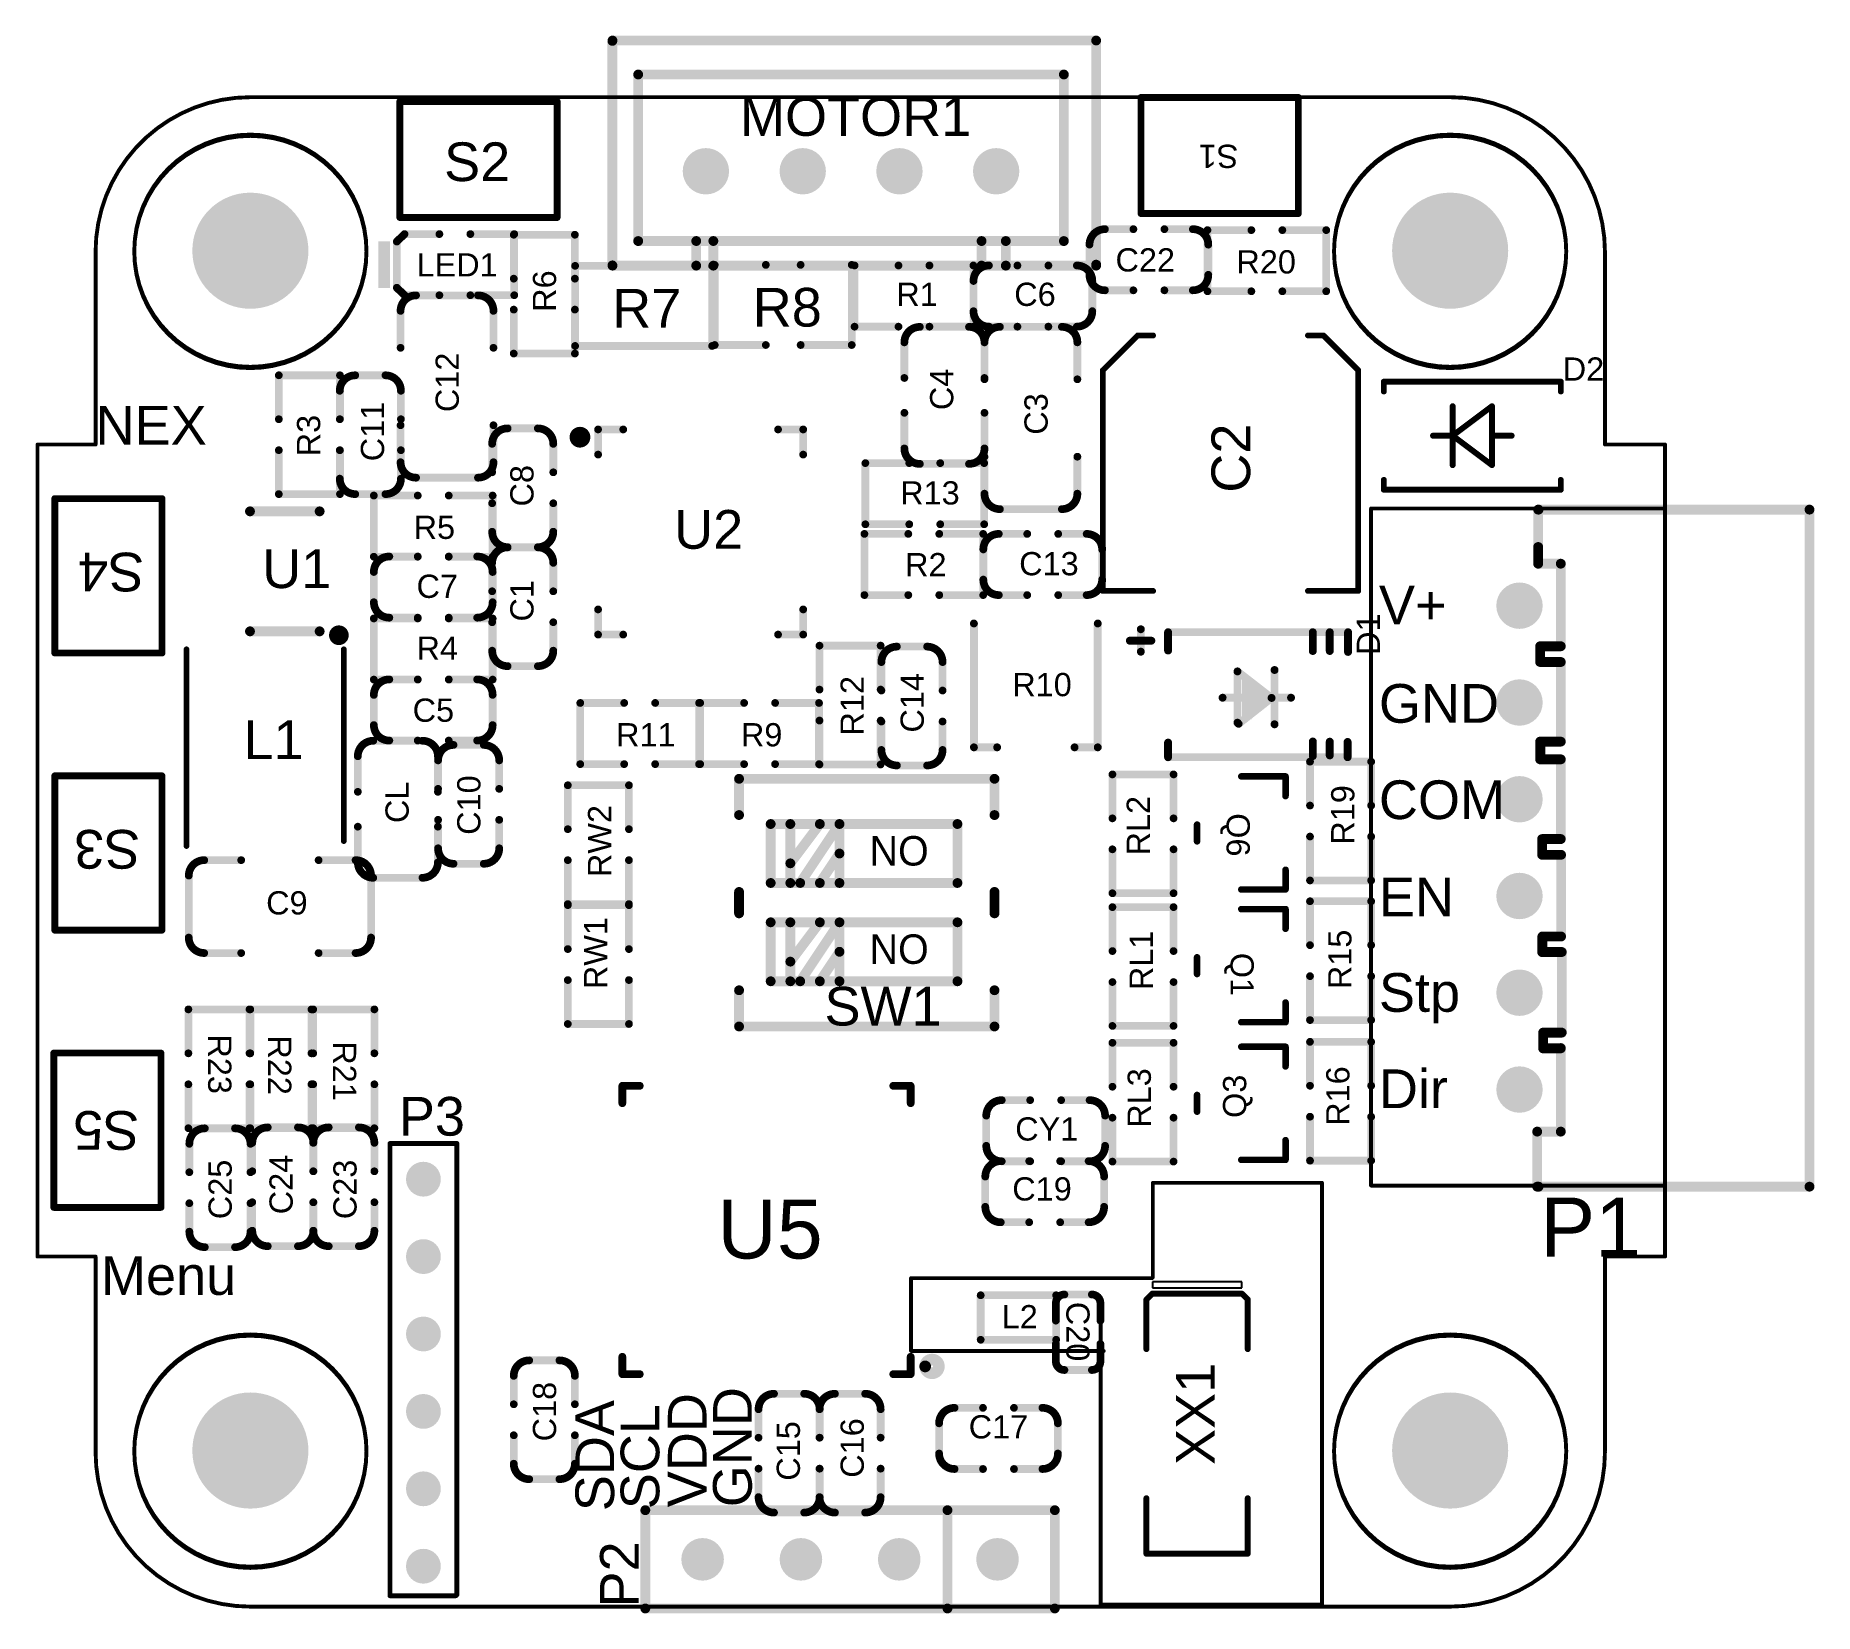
# Model space of a CAD drawing. Header units: millimetres. Extents: x 80.9 to 126.8, y 49.4 to 90.1.
import ezdxf

# ---------------------------------------------------------------- set-up
doc = ezdxf.new("R2010")
doc.units = ezdxf.units.MM
for name, color, linetype in [('KeepOutLayer', 6, 'Continuous'), ('PadHoleLayer', 156, 'Continuous'), ('TopOverlay', 2, 'Continuous')]:
    doc.layers.add(name, color=color, linetype=linetype)
doc.styles.add('Arial', font='arial.ttf', dxfattribs={"height": 0.2})

msp = doc.modelspace()

# ---------------------------------------------------------------- texts
at = {"layer": 'TopOverlay', "style": 'Arial'}
for s, height, p in [('MOTOR1', 1, (99.06, 87.554)), ('S2', 1, (91.415, 86.385)), ('C22', 0.6, (108.763, 84.049)), ('R20', 0.6, (111.887, 83.998)), ('LED1', 0.6, (90.703, 83.922)), ('R1', 0.6, (103.099, 83.16)), ('C6', 0.6, (106.147, 83.16)), ('R7', 1, (95.758, 82.601)), ('R8', 1, (99.39, 82.626)), ('D2', 0.6, (120.32, 81.229)), ('R13', 0.6, (103.2, 78.029)), ('R5', 0.6, (90.627, 77.14)), ('U2', 1, (97.358, 76.886)), ('U1', 1, (86.716, 75.87)), ('R2', 0.6, (103.327, 76.175)), ('C13', 0.6, (106.274, 76.2)), ('C7', 0.6, (90.703, 75.616)), ('R4', 0.6, (90.703, 74.016)), ('R10', 0.6, (106.096, 73.076)), ('C5', 0.6, (90.602, 72.415)), ('L1', 1, (86.233, 71.45)), ('R11', 0.6, (95.86, 71.78)), ('R9', 0.6, (99.085, 71.78)), ('C9', 0.6, (86.817, 67.437)), ('SW1', 1, (101.244, 64.567)), ('P3', 1, (90.246, 61.722)), ('CY1', 0.6, (106.172, 61.595)), ('C19', 0.6, (106.096, 60.046)), ('U5', 1.524, (98.476, 58.547)), ('P1', 1.524, (119.736, 58.598)), ('L2', 0.6, (105.823, 56.744)), ('C17', 0.6, (104.97, 53.899))]:
    msp.add_text(s, height=height, dxfattribs=at).set_placement(p)
for s, height, rotation, p in [('S1', 0.6, 180, (111.938, 87.325)), ('R6', 0.6, 90, (94.31, 83.007)), ('C12', 0.6, 90, (91.796, 80.416)), ('C4', 0.6, 90, (104.572, 80.467)), ('NEX', 1, 360, (82.41, 79.578)), ('C11', 0.6, 90, (89.865, 79.146)), ('C3', 0.6, 90, (107.01, 79.832)), ('R3', 0.6, 90, (88.214, 79.273)), ('C2', 1, 90, (112.243, 78.334)), ('C8', 0.6, 90, (93.726, 77.978)), ('S4', 1, 180, (83.668, 76.784)), ('C1', 0.6, 90, (93.726, 75.006)), ('V+', 1, 360, (115.57, 74.93)), ('D1', 0.6, 90, (115.595, 74.143)), ('R12', 0.6, 90, (102.26, 72.06)), ('C14', 0.6, 90, (103.81, 72.136)), ('GND', 1, 360, (115.57, 72.39)), ('CL', 0.6, 90, (90.5, 69.799)), ('C10', 0.6, 90, (92.354, 69.494)), ('COM', 1, 360, (115.57, 69.901)), ('RL2', 0.6, 90, (109.652, 68.961)), ('R19', 0.6, 90, (114.935, 69.24)), ('RW2', 0.6, 90, (95.733, 68.402)), ('Q6', 0.6, 270, (111.633, 70.053)), ('S3', 1, 180, (83.566, 69.621)), ('EN', 1, 360, (115.57, 67.386)), ('RW1', 0.6, 90, (95.631, 65.507)), ('RL1', 0.6, 90, (109.728, 65.481)), ('R15', 0.6, 90, (114.859, 65.507)), ('Q1', 0.6, 270, (111.735, 66.446)), ('Stp', 1, 360, (115.57, 64.922)), ('R23', 0.6, 270, (85.319, 64.338)), ('R22', 0.6, 270, (86.868, 64.313)), ('R21', 0.6, 270, (88.544, 64.16)), ('R16', 0.6, 90, (114.808, 61.976)), ('Dir', 1, 360, (115.57, 62.433)), ('RL3', 0.6, 90, (109.677, 61.925)), ('Q3', 0.6, 90, (112.141, 62.179)), ('S5', 1, 180, (83.541, 62.357)), ('C24', 0.6, 90, (87.503, 59.69)), ('C25', 0.6, 90, (85.928, 59.563)), ('C23', 0.6, 90, (89.154, 59.563)), ('Menu', 1, 360, (82.55, 57.607)), ('C20', 0.6, 270, (107.493, 57.429)), ('XX1', 1, 90, (111.328, 53.213)), ('C18', 0.6, 90, (94.31, 53.823)), ('GND', 1, 90, (99.365, 52.121)), ('SDA', 1, 90, (95.809, 52.019)), ('SCL', 1, 90, (96.977, 52.07)), ('VDD', 1, 90, (98.196, 52.121)), ('C15', 0.6, 90, (100.609, 52.807)), ('C16', 0.6, 90, (102.26, 52.883)), ('P2', 1, 90, (96.444, 49.53))]:
    msp.add_text(s, height=height, rotation=rotation, dxfattribs=at).set_placement(p)

# ---------------------------------------------------------------- blocks, each defined once
blk = doc.blocks.new('LC_0603_R_1')
at = {"layer": 'TopOverlay', "const_width": 0.2}
for points in [[(-1.535, 0.79), (-1.535, -0.79)], [(-1.535, 0.79), (-0.4, 0.79)], [(0.4, 0.79), (1.535, 0.79)], [(1.535, 0.79), (1.535, -0.79)], [(-1.535, -0.79), (-0.4, -0.79)], [(0.4, -0.79), (1.535, -0.79)]]:
    blk.add_lwpolyline(points, dxfattribs=at)
at = {"layer": 'TopOverlay', "const_width": 0.1}
for points in [[(-1.585, 0.79, 1), (-1.485, 0.79, 1)], [(-1.585, 0.79, 1), (-1.485, 0.79, 1)], [(-0.45, 0.79, 1), (-0.35, 0.79, 1)], [(0.35, 0.79, 1), (0.45, 0.79, 1)], [(1.485, 0.79, 1), (1.585, 0.79, 1)], [(1.485, 0.79, 1), (1.585, 0.79, 1)], [(-1.585, -0.79, 1), (-1.485, -0.79, 1)], [(-1.585, -0.79, 1), (-1.485, -0.79, 1)], [(-0.45, -0.79, 1), (-0.35, -0.79, 1)], [(0.35, -0.79, 1), (0.45, -0.79, 1)], [(1.485, -0.79, 1), (1.585, -0.79, 1)], [(1.485, -0.79, 1), (1.585, -0.79, 1)]]:
    blk.add_lwpolyline(points, format="xyb", close=True, dxfattribs=at)
blk = doc.blocks.new('LC_0603_R_2')
at = {"layer": 'TopOverlay', "const_width": 0.2}
for points in [[(-1.535, 0.79), (-0.4, 0.79)], [(-1.535, 0.79), (-1.535, -0.79)], [(0.4, 0.79), (1.535, 0.79)], [(1.535, 0.79), (1.535, -0.79)], [(-1.535, -0.79), (-0.4, -0.79)], [(0.4, -0.79), (1.535, -0.79)]]:
    blk.add_lwpolyline(points, dxfattribs=at)
at = {"layer": 'TopOverlay', "const_width": 0.1}
for points in [[(-1.585, 0.79, 1), (-1.485, 0.79, 1)], [(-1.585, 0.79, 1), (-1.485, 0.79, 1)], [(-0.45, 0.79, 1), (-0.35, 0.79, 1)], [(0.35, 0.79, 1), (0.45, 0.79, 1)], [(1.485, 0.79, 1), (1.585, 0.79, 1)], [(1.485, 0.79, 1), (1.585, 0.79, 1)], [(-1.585, -0.79, 1), (-1.485, -0.79, 1)], [(-1.585, -0.79, 1), (-1.485, -0.79, 1)], [(-0.45, -0.79, 1), (-0.35, -0.79, 1)], [(0.35, -0.79, 1), (0.45, -0.79, 1)], [(1.485, -0.79, 1), (1.585, -0.79, 1)], [(1.485, -0.79, 1), (1.585, -0.79, 1)]]:
    blk.add_lwpolyline(points, format="xyb", close=True, dxfattribs=at)
blk = doc.blocks.new('LC_0603_R_3')
at = {"layer": 'TopOverlay', "const_width": 0.2}
for points in [[(-1.535, 0.79), (-1.535, -0.79)], [(-1.535, 0.79), (-0.4, 0.79)], [(0.4, 0.79), (1.535, 0.79)], [(1.535, 0.79), (1.535, -0.79)], [(-1.535, -0.79), (-0.4, -0.79)], [(0.4, -0.79), (1.535, -0.79)]]:
    blk.add_lwpolyline(points, dxfattribs=at)
at = {"layer": 'TopOverlay', "const_width": 0.1}
for points in [[(-1.585, 0.79, 1), (-1.485, 0.79, 1)], [(-1.585, 0.79, 1), (-1.485, 0.79, 1)], [(-0.45, 0.79, 1), (-0.35, 0.79, 1)], [(0.35, 0.79, 1), (0.45, 0.79, 1)], [(1.485, 0.79, 1), (1.585, 0.79, 1)], [(1.485, 0.79, 1), (1.585, 0.79, 1)], [(-1.585, -0.79, 1), (-1.485, -0.79, 1)], [(-1.585, -0.79, 1), (-1.485, -0.79, 1)], [(-0.45, -0.79, 1), (-0.35, -0.79, 1)], [(0.35, -0.79, 1), (0.45, -0.79, 1)], [(1.485, -0.79, 1), (1.585, -0.79, 1)], [(1.485, -0.79, 1), (1.585, -0.79, 1)]]:
    blk.add_lwpolyline(points, format="xyb", close=True, dxfattribs=at)
blk = doc.blocks.new('SOT_23_3L_4')
at = {"layer": 'TopOverlay', "const_width": 0.17}
for points in [[(-1.458, 0), (-1.458, 1.143)], [(-0.95, 1.143), (-1.458, 1.143)], [(1.463, 1.143), (0.955, 1.143)], [(1.463, 0), (1.463, 1.143)], [(0.218, -1.143), (-0.213, -1.143)]]:
    blk.add_lwpolyline(points, dxfattribs=at)
at = {"layer": 'TopOverlay', "const_width": 0.085}
for points in [[(-1.501, 1.143, 1), (-1.416, 1.143, 1)], [(-1.501, 1.143, 1), (-1.416, 1.143, 1)], [(-0.993, 1.143, 1), (-0.908, 1.143, 1)], [(0.912, 1.143, 1), (0.997, 1.143, 1)], [(1.42, 1.143, 1), (1.505, 1.143, 1)], [(1.42, 1.143, 1), (1.505, 1.143, 1)], [(-1.501, 0, 1), (-1.416, 0, 1)], [(1.42, 0, 1), (1.505, 0, 1)], [(-0.256, -1.143, 1), (-0.171, -1.143, 1)], [(0.176, -1.143, 1), (0.261, -1.143, 1)]]:
    blk.add_lwpolyline(points, format="xyb", close=True, dxfattribs=at)
blk = doc.blocks.new('SOT_23_3L_5')
at = {"layer": 'TopOverlay', "const_width": 0.17}
for points in [[(-0.95, 1.143), (-1.458, 1.143)], [(-1.458, 0), (-1.458, 1.143)], [(1.463, 1.143), (0.955, 1.143)], [(1.463, 0), (1.463, 1.143)], [(0.218, -1.143), (-0.213, -1.143)]]:
    blk.add_lwpolyline(points, dxfattribs=at)
at = {"layer": 'TopOverlay', "const_width": 0.085}
for points in [[(-1.501, 1.143, 1), (-1.416, 1.143, 1)], [(-1.501, 1.143, 1), (-1.416, 1.143, 1)], [(-0.993, 1.143, 1), (-0.908, 1.143, 1)], [(0.912, 1.143, 1), (0.997, 1.143, 1)], [(1.42, 1.143, 1), (1.505, 1.143, 1)], [(1.42, 1.143, 1), (1.505, 1.143, 1)], [(-1.501, 0, 1), (-1.416, 0, 1)], [(1.42, 0, 1), (1.505, 0, 1)], [(-0.256, -1.143, 1), (-0.171, -1.143, 1)], [(0.176, -1.143, 1), (0.261, -1.143, 1)]]:
    blk.add_lwpolyline(points, format="xyb", close=True, dxfattribs=at)
blk = doc.blocks.new('SOT_23_3L_6')
at = {"layer": 'TopOverlay', "const_width": 0.17}
for points in [[(-0.95, 1.143), (-1.458, 1.143)], [(-1.458, 0), (-1.458, 1.143)], [(1.463, 1.143), (0.955, 1.143)], [(1.463, 0), (1.463, 1.143)], [(0.218, -1.143), (-0.213, -1.143)]]:
    blk.add_lwpolyline(points, dxfattribs=at)
at = {"layer": 'TopOverlay', "const_width": 0.085}
for points in [[(-1.501, 1.143, 1), (-1.416, 1.143, 1)], [(-1.501, 1.143, 1), (-1.416, 1.143, 1)], [(-0.993, 1.143, 1), (-0.908, 1.143, 1)], [(0.912, 1.143, 1), (0.997, 1.143, 1)], [(1.42, 1.143, 1), (1.505, 1.143, 1)], [(1.42, 1.143, 1), (1.505, 1.143, 1)], [(-1.501, 0, 1), (-1.416, 0, 1)], [(1.42, 0, 1), (1.505, 0, 1)], [(-0.256, -1.143, 1), (-0.171, -1.143, 1)], [(0.176, -1.143, 1), (0.261, -1.143, 1)]]:
    blk.add_lwpolyline(points, format="xyb", close=True, dxfattribs=at)
blk = doc.blocks.new('LC_0603_C_7')
at = {"layer": 'TopOverlay', "const_width": 0.2}
for points in [[(-1.535, 0.39, -0.414213), (-1.135, 0.79)], [(1.135, 0.79, -0.414213), (1.535, 0.39)], [(-1.135, -0.79, -0.414213), (-1.535, -0.39)], [(1.535, -0.39, -0.414213), (1.135, -0.79)]]:
    blk.add_lwpolyline(points, format="xyb", dxfattribs=at)
for points in [[(-1.535, -0.39), (-1.535, 0.39)], [(-1.135, 0.79), (-0.4, 0.79)], [(0.4, 0.79), (1.135, 0.79)], [(1.535, -0.39), (1.535, 0.39)], [(-1.135, -0.79), (-0.4, -0.79)], [(0.4, -0.79), (1.135, -0.79)]]:
    blk.add_lwpolyline(points, dxfattribs=at)
at = {"layer": 'TopOverlay', "const_width": 0.1}
for points in [[(-1.585, 0.39, 1), (-1.485, 0.39, 1)], [(-1.585, 0.39, 1), (-1.485, 0.39, 1)], [(-1.185, 0.79, 1), (-1.085, 0.79, 1)], [(-1.185, 0.79, 1), (-1.085, 0.79, 1)], [(-0.45, 0.79, 1), (-0.35, 0.79, 1)], [(0.35, 0.79, 1), (0.45, 0.79, 1)], [(1.085, 0.79, 1), (1.185, 0.79, 1)], [(1.085, 0.79, 1), (1.185, 0.79, 1)], [(1.485, 0.39, 1), (1.585, 0.39, 1)], [(1.485, 0.39, 1), (1.585, 0.39, 1)], [(-1.585, -0.39, 1), (-1.485, -0.39, 1)], [(-1.585, -0.39, 1), (-1.485, -0.39, 1)], [(1.485, -0.39, 1), (1.585, -0.39, 1)], [(1.485, -0.39, 1), (1.585, -0.39, 1)], [(-1.185, -0.79, 1), (-1.085, -0.79, 1)], [(-1.185, -0.79, 1), (-1.085, -0.79, 1)], [(-0.45, -0.79, 1), (-0.35, -0.79, 1)], [(0.35, -0.79, 1), (0.45, -0.79, 1)], [(1.085, -0.79, 1), (1.185, -0.79, 1)], [(1.085, -0.79, 1), (1.185, -0.79, 1)]]:
    blk.add_lwpolyline(points, format="xyb", close=True, dxfattribs=at)
blk = doc.blocks.new('M7_8')
at = {"layer": 'TopOverlay'}
for points in [[(1.902, -0.545), (2.15, -0.545), (2.15, 0.49), (1.902, 0.49)], [(2.059, -0.302), (2.402, -0.302), (2.402, 0.325), (2.059, 0.325)]]:
    blk.add_hatch(color=2, dxfattribs=at).paths.add_polyline_path(points)
at = {"layer": 'TopOverlay', "const_width": 0.203}
for points in [[(-0.716, 1.201), (-0.716, 1.781)], [(-1, 1.485), (-0.444, 1.485)], [(-0.012, 1.704), (4.638, 1.704)], [(-0.012, 1.231), (-0.012, 1.704)], [(3.727, 1.219), (3.727, 1.704)], [(4.165, 1.219), (4.165, 1.704)], [(4.638, 1.195), (4.638, 1.704)], [(1.781, 0.692), (2.662, 0.006)], [(1.781, -0.633), (1.781, 0.692)], [(2.739, -0.675), (2.739, 0.728)], [(1.396, 0.012), (3.165, 0.012)], [(1.81, -0.663), (2.662, 0.006)], [(1.781, -0.633), (1.81, -0.663)], [(-0.012, -1.526), (-0.012, -1.148)], [(3.727, -1.497), (3.727, -1.118)], [(4.165, -1.479), (4.165, -1.124)], [(4.626, -1.526), (4.626, -1.13)], [(-0.012, -1.526), (4.626, -1.526)]]:
    blk.add_lwpolyline(points, dxfattribs=at)
at = {"layer": 'TopOverlay', "const_width": 0.102}
for points in [[(-0.767, 1.781, 1), (-0.665, 1.781, 1)], [(-1.051, 1.485, 1), (-0.949, 1.485, 1)], [(-0.494, 1.485, 1), (-0.393, 1.485, 1)], [(-0.063, 1.704, 1), (0.039, 1.704, 1)], [(-0.063, 1.704, 1), (0.039, 1.704, 1)], [(3.676, 1.704, 1), (3.778, 1.704, 1)], [(4.114, 1.704, 1), (4.216, 1.704, 1)], [(4.587, 1.704, 1), (4.689, 1.704, 1)], [(4.587, 1.704, 1), (4.689, 1.704, 1)], [(-0.767, 1.201, 1), (-0.665, 1.201, 1)], [(-0.063, 1.231, 1), (0.039, 1.231, 1)], [(3.676, 1.219, 1), (3.778, 1.219, 1)], [(4.114, 1.219, 1), (4.216, 1.219, 1)], [(4.587, 1.195, 1), (4.689, 1.195, 1)], [(1.73, 0.692, 1), (1.832, 0.692, 1)], [(1.73, 0.692, 1), (1.832, 0.692, 1)], [(2.688, 0.728, 1), (2.79, 0.728, 1)], [(1.345, 0.012, 1), (1.447, 0.012, 1)], [(2.611, 0.006, 1), (2.713, 0.006, 1)], [(2.611, 0.006, 1), (2.713, 0.006, 1)], [(3.114, 0.012, 1), (3.216, 0.012, 1)], [(1.73, -0.633, 1), (1.832, -0.633, 1)], [(1.73, -0.633, 1), (1.832, -0.633, 1)], [(1.76, -0.663, 1), (1.861, -0.663, 1)], [(1.76, -0.663, 1), (1.861, -0.663, 1)], [(2.688, -0.675, 1), (2.79, -0.675, 1)], [(-0.063, -1.148, 1), (0.039, -1.148, 1)], [(3.676, -1.118, 1), (3.778, -1.118, 1)], [(4.114, -1.124, 1), (4.216, -1.124, 1)], [(4.114, -1.479, 1), (4.216, -1.479, 1)], [(4.576, -1.13, 1), (4.677, -1.13, 1)], [(-0.063, -1.526, 1), (0.039, -1.526, 1)], [(-0.063, -1.526, 1), (0.039, -1.526, 1)], [(3.676, -1.497, 1), (3.778, -1.497, 1)], [(4.576, -1.526, 1), (4.677, -1.526, 1)], [(4.576, -1.526, 1), (4.677, -1.526, 1)]]:
    blk.add_lwpolyline(points, format="xyb", close=True, dxfattribs=at)
blk = doc.blocks.new('LC_0805_C_9')
at = {"layer": 'TopOverlay', "const_width": 0.2}
for points in [[(-1.77, 0.635, -0.414214), (-1.37, 1.035)], [(1.37, 1.035, -0.414213), (1.77, 0.635)], [(-1.37, -1.035, -0.414213), (-1.77, -0.635)], [(1.77, -0.635, -0.414214), (1.37, -1.035)]]:
    blk.add_lwpolyline(points, format="xyb", dxfattribs=at)
for points in [[(-1.37, 1.035), (-0.45, 1.035)], [(0.45, 1.035), (1.37, 1.035)], [(-1.77, 0.635), (-1.77, -0.635)], [(1.77, 0.635), (1.77, -0.635)], [(-1.37, -1.035), (-0.45, -1.035)], [(0.45, -1.035), (1.37, -1.035)]]:
    blk.add_lwpolyline(points, dxfattribs=at)
at = {"layer": 'TopOverlay', "const_width": 0.1}
for points in [[(-1.42, 1.035, 1), (-1.32, 1.035, 1)], [(-1.42, 1.035, 1), (-1.32, 1.035, 1)], [(-0.5, 1.035, 1), (-0.4, 1.035, 1)], [(0.4, 1.035, 1), (0.5, 1.035, 1)], [(1.32, 1.035, 1), (1.42, 1.035, 1)], [(1.32, 1.035, 1), (1.42, 1.035, 1)], [(-1.82, 0.635, 1), (-1.72, 0.635, 1)], [(-1.82, 0.635, 1), (-1.72, 0.635, 1)], [(1.72, 0.635, 1), (1.82, 0.635, 1)], [(1.72, 0.635, 1), (1.82, 0.635, 1)], [(-1.82, -0.635, 1), (-1.72, -0.635, 1)], [(-1.82, -0.635, 1), (-1.72, -0.635, 1)], [(1.72, -0.635, 1), (1.82, -0.635, 1)], [(1.72, -0.635, 1), (1.82, -0.635, 1)], [(-1.42, -1.035, 1), (-1.32, -1.035, 1)], [(-1.42, -1.035, 1), (-1.32, -1.035, 1)], [(-0.5, -1.035, 1), (-0.4, -1.035, 1)], [(0.4, -1.035, 1), (0.5, -1.035, 1)], [(1.32, -1.035, 1), (1.42, -1.035, 1)], [(1.32, -1.035, 1), (1.42, -1.035, 1)]]:
    blk.add_lwpolyline(points, format="xyb", close=True, dxfattribs=at)
blk = doc.blocks.new('SOT_23_6_L2_9_W1_6_P0_95_LS2_8_BR_10')
at = {"layer": 'TopOverlay', "const_width": 0.254}
for points in [[(-0.9, 1.55), (0.9, 1.55)], [(-0.9, -1.55), (0.9, -1.55)]]:
    blk.add_lwpolyline(points, dxfattribs=at)
at = {"layer": 'TopOverlay'}
for points, const_width in [([(-0.964, 1.55, 1), (-0.837, 1.55, 1)], 0.127), ([(0.836, 1.55, 1), (0.963, 1.55, 1)], 0.127), ([(-0.964, -1.55, 1), (-0.837, -1.55, 1)], 0.127), ([(0.836, -1.55, 1), (0.963, -1.55, 1)], 0.127), ([(1.524, -1.651, 1), (1.27, -1.651, 1)], 0.254), ([(1.206, -1.651, 1), (1.333, -1.651, 1)], 0.127), ([(1.46, -1.651, 1), (1.587, -1.651, 1)], 0.127)]:
    blk.add_lwpolyline(points, format="xyb", close=True, dxfattribs=dict(at, const_width=const_width))
blk = doc.blocks.new('KEY_4P_11')
at = {"layer": 'TopOverlay', "const_width": 0.1778}
for points in [[(0, 0.2794), (3.9878, 0.2794)], [(0, 0.2794), (0, -2.4892)], [(3.9878, 0.2794), (3.9878, -2.4892)], [(0, -2.4892), (3.9878, -2.4892)]]:
    blk.add_lwpolyline(points, dxfattribs=at)
at = {"layer": 'TopOverlay', "const_width": 0.0889}
for points in [[(-0.04445, 0.2794, 1), (0.04445, 0.2794, 1)], [(-0.04445, 0.2794, 1), (0.04445, 0.2794, 1)], [(3.94335, 0.2794, 1), (4.03225, 0.2794, 1)], [(3.94335, 0.2794, 1), (4.03225, 0.2794, 1)], [(-0.04445, -2.4892, 1), (0.04445, -2.4892, 1)], [(-0.04445, -2.4892, 1), (0.04445, -2.4892, 1)], [(3.94335, -2.4892, 1), (4.03225, -2.4892, 1)], [(3.94335, -2.4892, 1), (4.03225, -2.4892, 1)]]:
    blk.add_lwpolyline(points, format="xyb", close=True, dxfattribs=at)
blk = doc.blocks.new('TS_018TS_018_12')
at = {"layer": 'TopOverlay', "const_width": 0.178}
for points in [[(0, -1.5), (0, 1.5)], [(0, 1.5), (4.064, 1.5)], [(4.064, -1.5), (4.064, 1.5)], [(0, -1.5), (4.064, -1.5)]]:
    blk.add_lwpolyline(points, dxfattribs=at)
at = {"layer": 'TopOverlay', "const_width": 0.0889}
for points in [[(-0.044, 1.5, 1), (0.044, 1.5, 1)], [(-0.044, 1.5, 1), (0.044, 1.5, 1)], [(4.02, 1.5, 1), (4.108, 1.5, 1)], [(4.02, 1.5, 1), (4.108, 1.5, 1)], [(-0.044, -1.5, 1), (0.044, -1.5, 1)], [(-0.044, -1.5, 1), (0.044, -1.5, 1)], [(4.02, -1.5, 1), (4.108, -1.5, 1)], [(4.02, -1.5, 1), (4.108, -1.5, 1)]]:
    blk.add_lwpolyline(points, format="xyb", close=True, dxfattribs=at)
blk = doc.blocks.new('KEY_4P_13')
at = {"layer": 'TopOverlay', "const_width": 0.1778}
for points in [[(0, 0.2794), (0, -2.4892)], [(0, 0.2794), (3.9878, 0.2794)], [(3.9878, 0.2794), (3.9878, -2.4892)], [(0, -2.4892), (3.9878, -2.4892)]]:
    blk.add_lwpolyline(points, dxfattribs=at)
at = {"layer": 'TopOverlay', "const_width": 0.0889}
for points in [[(-0.04445, 0.2794, 1), (0.04445, 0.2794, 1)], [(-0.04445, 0.2794, 1), (0.04445, 0.2794, 1)], [(3.94335, 0.2794, 1), (4.03225, 0.2794, 1)], [(3.94335, 0.2794, 1), (4.03225, 0.2794, 1)], [(-0.04445, -2.4892, 1), (0.04445, -2.4892, 1)], [(-0.04445, -2.4892, 1), (0.04445, -2.4892, 1)], [(3.94335, -2.4892, 1), (4.03225, -2.4892, 1)], [(3.94335, -2.4892, 1), (4.03225, -2.4892, 1)]]:
    blk.add_lwpolyline(points, format="xyb", close=True, dxfattribs=at)
blk = doc.blocks.new('KEY_4P_14')
at = {"layer": 'TopOverlay', "const_width": 0.1778}
for points in [[(0, 0.2794), (0, -2.4892)], [(0, 0.2794), (3.9878, 0.2794)], [(3.9878, 0.2794), (3.9878, -2.4892)], [(0, -2.4892), (3.9878, -2.4892)]]:
    blk.add_lwpolyline(points, dxfattribs=at)
at = {"layer": 'TopOverlay', "const_width": 0.0889}
for points in [[(-0.04445, 0.2794, 1), (0.04445, 0.2794, 1)], [(-0.04445, 0.2794, 1), (0.04445, 0.2794, 1)], [(3.94335, 0.2794, 1), (4.03225, 0.2794, 1)], [(3.94335, 0.2794, 1), (4.03225, 0.2794, 1)], [(-0.04445, -2.4892, 1), (0.04445, -2.4892, 1)], [(-0.04445, -2.4892, 1), (0.04445, -2.4892, 1)], [(3.94335, -2.4892, 1), (4.03225, -2.4892, 1)], [(3.94335, -2.4892, 1), (4.03225, -2.4892, 1)]]:
    blk.add_lwpolyline(points, format="xyb", close=True, dxfattribs=at)
blk = doc.blocks.new('LC_0603_R_15')
at = {"layer": 'TopOverlay', "const_width": 0.2}
for points in [[(-1.535, 0.79), (-0.4, 0.79)], [(-1.535, 0.79), (-1.535, -0.79)], [(0.4, 0.79), (1.535, 0.79)], [(1.535, 0.79), (1.535, -0.79)], [(-1.535, -0.79), (-0.4, -0.79)], [(0.4, -0.79), (1.535, -0.79)]]:
    blk.add_lwpolyline(points, dxfattribs=at)
at = {"layer": 'TopOverlay', "const_width": 0.1}
for points in [[(-1.585, 0.79, 1), (-1.485, 0.79, 1)], [(-1.585, 0.79, 1), (-1.485, 0.79, 1)], [(-0.45, 0.79, 1), (-0.35, 0.79, 1)], [(0.35, 0.79, 1), (0.45, 0.79, 1)], [(1.485, 0.79, 1), (1.585, 0.79, 1)], [(1.485, 0.79, 1), (1.585, 0.79, 1)], [(-1.585, -0.79, 1), (-1.485, -0.79, 1)], [(-1.585, -0.79, 1), (-1.485, -0.79, 1)], [(-0.45, -0.79, 1), (-0.35, -0.79, 1)], [(0.35, -0.79, 1), (0.45, -0.79, 1)], [(1.485, -0.79, 1), (1.585, -0.79, 1)], [(1.485, -0.79, 1), (1.585, -0.79, 1)]]:
    blk.add_lwpolyline(points, format="xyb", close=True, dxfattribs=at)
blk = doc.blocks.new('LC_0603_R_16')
at = {"layer": 'TopOverlay', "const_width": 0.2}
for points in [[(-1.535, 0.79), (-0.4, 0.79)], [(-1.535, 0.79), (-1.535, -0.79)], [(0.4, 0.79), (1.535, 0.79)], [(1.535, 0.79), (1.535, -0.79)], [(-1.535, -0.79), (-0.4, -0.79)], [(0.4, -0.79), (1.535, -0.79)]]:
    blk.add_lwpolyline(points, dxfattribs=at)
at = {"layer": 'TopOverlay', "const_width": 0.1}
for points in [[(-1.585, 0.79, 1), (-1.485, 0.79, 1)], [(-1.585, 0.79, 1), (-1.485, 0.79, 1)], [(-0.45, 0.79, 1), (-0.35, 0.79, 1)], [(0.35, 0.79, 1), (0.45, 0.79, 1)], [(1.485, 0.79, 1), (1.585, 0.79, 1)], [(1.485, 0.79, 1), (1.585, 0.79, 1)], [(-1.585, -0.79, 1), (-1.485, -0.79, 1)], [(-1.585, -0.79, 1), (-1.485, -0.79, 1)], [(-0.45, -0.79, 1), (-0.35, -0.79, 1)], [(0.35, -0.79, 1), (0.45, -0.79, 1)], [(1.485, -0.79, 1), (1.585, -0.79, 1)], [(1.485, -0.79, 1), (1.585, -0.79, 1)]]:
    blk.add_lwpolyline(points, format="xyb", close=True, dxfattribs=at)
blk = doc.blocks.new('LC_0603_R_17')
at = {"layer": 'TopOverlay', "const_width": 0.2}
for points in [[(-1.535, 0.79), (-0.4, 0.79)], [(-1.535, 0.79), (-1.535, -0.79)], [(0.4, 0.79), (1.535, 0.79)], [(1.535, 0.79), (1.535, -0.79)], [(-1.535, -0.79), (-0.4, -0.79)], [(0.4, -0.79), (1.535, -0.79)]]:
    blk.add_lwpolyline(points, dxfattribs=at)
at = {"layer": 'TopOverlay', "const_width": 0.1}
for points in [[(-1.585, 0.79, 1), (-1.485, 0.79, 1)], [(-1.585, 0.79, 1), (-1.485, 0.79, 1)], [(-0.45, 0.79, 1), (-0.35, 0.79, 1)], [(0.35, 0.79, 1), (0.45, 0.79, 1)], [(1.485, 0.79, 1), (1.585, 0.79, 1)], [(1.485, 0.79, 1), (1.585, 0.79, 1)], [(-1.585, -0.79, 1), (-1.485, -0.79, 1)], [(-1.585, -0.79, 1), (-1.485, -0.79, 1)], [(-0.45, -0.79, 1), (-0.35, -0.79, 1)], [(0.35, -0.79, 1), (0.45, -0.79, 1)], [(1.485, -0.79, 1), (1.585, -0.79, 1)], [(1.485, -0.79, 1), (1.585, -0.79, 1)]]:
    blk.add_lwpolyline(points, format="xyb", close=True, dxfattribs=at)
blk = doc.blocks.new('LC_0603_C_18')
at = {"layer": 'TopOverlay', "const_width": 0.2}
for points in [[(-1.535, 0.39, -0.414213), (-1.135, 0.79)], [(1.135, 0.79, -0.414213), (1.535, 0.39)], [(-1.135, -0.79, -0.414213), (-1.535, -0.39)], [(1.535, -0.39, -0.414213), (1.135, -0.79)]]:
    blk.add_lwpolyline(points, format="xyb", dxfattribs=at)
for points in [[(-1.535, -0.39), (-1.535, 0.39)], [(-0.4, 0.79), (-1.135, 0.79)], [(1.135, 0.79), (0.4, 0.79)], [(1.535, -0.39), (1.535, 0.39)], [(-0.4, -0.79), (-1.135, -0.79)], [(1.135, -0.79), (0.4, -0.79)]]:
    blk.add_lwpolyline(points, dxfattribs=at)
at = {"layer": 'TopOverlay', "const_width": 0.1}
for points in [[(-1.585, 0.39, 1), (-1.485, 0.39, 1)], [(-1.585, 0.39, 1), (-1.485, 0.39, 1)], [(-1.185, 0.79, 1), (-1.085, 0.79, 1)], [(-1.185, 0.79, 1), (-1.085, 0.79, 1)], [(-0.45, 0.79, 1), (-0.35, 0.79, 1)], [(0.35, 0.79, 1), (0.45, 0.79, 1)], [(1.085, 0.79, 1), (1.185, 0.79, 1)], [(1.085, 0.79, 1), (1.185, 0.79, 1)], [(1.485, 0.39, 1), (1.585, 0.39, 1)], [(1.485, 0.39, 1), (1.585, 0.39, 1)], [(-1.585, -0.39, 1), (-1.485, -0.39, 1)], [(-1.585, -0.39, 1), (-1.485, -0.39, 1)], [(1.485, -0.39, 1), (1.585, -0.39, 1)], [(1.485, -0.39, 1), (1.585, -0.39, 1)], [(-1.185, -0.79, 1), (-1.085, -0.79, 1)], [(-1.185, -0.79, 1), (-1.085, -0.79, 1)], [(-0.45, -0.79, 1), (-0.35, -0.79, 1)], [(0.35, -0.79, 1), (0.45, -0.79, 1)], [(1.085, -0.79, 1), (1.185, -0.79, 1)], [(1.085, -0.79, 1), (1.185, -0.79, 1)]]:
    blk.add_lwpolyline(points, format="xyb", close=True, dxfattribs=at)
blk = doc.blocks.new('LC_0603_C_19')
at = {"layer": 'TopOverlay', "const_width": 0.2}
for points in [[(-1.535, 0.39, -0.414213), (-1.135, 0.79)], [(1.135, 0.79, -0.414213), (1.535, 0.39)], [(-1.135, -0.79, -0.414213), (-1.535, -0.39)], [(1.535, -0.39, -0.414213), (1.135, -0.79)]]:
    blk.add_lwpolyline(points, format="xyb", dxfattribs=at)
for points in [[(-1.535, -0.39), (-1.535, 0.39)], [(-0.4, 0.79), (-1.135, 0.79)], [(1.135, 0.79), (0.4, 0.79)], [(1.535, -0.39), (1.535, 0.39)], [(-0.4, -0.79), (-1.135, -0.79)], [(1.135, -0.79), (0.4, -0.79)]]:
    blk.add_lwpolyline(points, dxfattribs=at)
at = {"layer": 'TopOverlay', "const_width": 0.1}
for points in [[(-1.585, 0.39, 1), (-1.485, 0.39, 1)], [(-1.585, 0.39, 1), (-1.485, 0.39, 1)], [(-1.185, 0.79, 1), (-1.085, 0.79, 1)], [(-1.185, 0.79, 1), (-1.085, 0.79, 1)], [(-0.45, 0.79, 1), (-0.35, 0.79, 1)], [(0.35, 0.79, 1), (0.45, 0.79, 1)], [(1.085, 0.79, 1), (1.185, 0.79, 1)], [(1.085, 0.79, 1), (1.185, 0.79, 1)], [(1.485, 0.39, 1), (1.585, 0.39, 1)], [(1.485, 0.39, 1), (1.585, 0.39, 1)], [(-1.585, -0.39, 1), (-1.485, -0.39, 1)], [(-1.585, -0.39, 1), (-1.485, -0.39, 1)], [(1.485, -0.39, 1), (1.585, -0.39, 1)], [(1.485, -0.39, 1), (1.585, -0.39, 1)], [(-1.185, -0.79, 1), (-1.085, -0.79, 1)], [(-1.185, -0.79, 1), (-1.085, -0.79, 1)], [(-0.45, -0.79, 1), (-0.35, -0.79, 1)], [(0.35, -0.79, 1), (0.45, -0.79, 1)], [(1.085, -0.79, 1), (1.185, -0.79, 1)], [(1.085, -0.79, 1), (1.185, -0.79, 1)]]:
    blk.add_lwpolyline(points, format="xyb", close=True, dxfattribs=at)
blk = doc.blocks.new('LC_0603_C_20')
at = {"layer": 'TopOverlay', "const_width": 0.2}
for points in [[(-1.535, 0.39, -0.414213), (-1.135, 0.79)], [(1.135, 0.79, -0.414213), (1.535, 0.39)], [(-1.135, -0.79, -0.414213), (-1.535, -0.39)], [(1.535, -0.39, -0.414213), (1.135, -0.79)]]:
    blk.add_lwpolyline(points, format="xyb", dxfattribs=at)
for points in [[(-1.535, -0.39), (-1.535, 0.39)], [(-0.4, 0.79), (-1.135, 0.79)], [(1.135, 0.79), (0.4, 0.79)], [(1.535, -0.39), (1.535, 0.39)], [(-0.4, -0.79), (-1.135, -0.79)], [(1.135, -0.79), (0.4, -0.79)]]:
    blk.add_lwpolyline(points, dxfattribs=at)
at = {"layer": 'TopOverlay', "const_width": 0.1}
for points in [[(-1.585, 0.39, 1), (-1.485, 0.39, 1)], [(-1.585, 0.39, 1), (-1.485, 0.39, 1)], [(-1.185, 0.79, 1), (-1.085, 0.79, 1)], [(-1.185, 0.79, 1), (-1.085, 0.79, 1)], [(-0.45, 0.79, 1), (-0.35, 0.79, 1)], [(0.35, 0.79, 1), (0.45, 0.79, 1)], [(1.085, 0.79, 1), (1.185, 0.79, 1)], [(1.085, 0.79, 1), (1.185, 0.79, 1)], [(1.485, 0.39, 1), (1.585, 0.39, 1)], [(1.485, 0.39, 1), (1.585, 0.39, 1)], [(-1.585, -0.39, 1), (-1.485, -0.39, 1)], [(-1.585, -0.39, 1), (-1.485, -0.39, 1)], [(1.485, -0.39, 1), (1.585, -0.39, 1)], [(1.485, -0.39, 1), (1.585, -0.39, 1)], [(-1.185, -0.79, 1), (-1.085, -0.79, 1)], [(-1.185, -0.79, 1), (-1.085, -0.79, 1)], [(-0.45, -0.79, 1), (-0.35, -0.79, 1)], [(0.35, -0.79, 1), (0.45, -0.79, 1)], [(1.085, -0.79, 1), (1.185, -0.79, 1)], [(1.085, -0.79, 1), (1.185, -0.79, 1)]]:
    blk.add_lwpolyline(points, format="xyb", close=True, dxfattribs=at)
blk = doc.blocks.new('CAP6377_21')
at = {"layer": 'TopOverlay', "const_width": 0.15}
for points in [[(-3.3, 2.4), (-2.4, 3.3)], [(-2.4, 3.3), (-2, 3.3)], [(2, 3.3), (2.4, 3.3)], [(2.4, 3.3), (3.3, 2.4)], [(-3.3, -3.3), (-3.3, 2.4)], [(3.3, 2.4), (3.3, -3.3)], [(-3.3, -3.3), (-2, -3.3)], [(2, -3.3), (3.3, -3.3)]]:
    blk.add_lwpolyline(points, dxfattribs=at)
at = {"layer": 'TopOverlay', "const_width": 0.075}
for points in [[(-2.437, 3.3, 1), (-2.362, 3.3, 1)], [(-2.437, 3.3, 1), (-2.362, 3.3, 1)], [(-2.038, 3.3, 1), (-1.963, 3.3, 1)], [(1.963, 3.3, 1), (2.038, 3.3, 1)], [(2.362, 3.3, 1), (2.437, 3.3, 1)], [(2.362, 3.3, 1), (2.437, 3.3, 1)], [(-3.338, 2.4, 1), (-3.263, 2.4, 1)], [(-3.338, 2.4, 1), (-3.263, 2.4, 1)], [(3.263, 2.4, 1), (3.338, 2.4, 1)], [(3.263, 2.4, 1), (3.338, 2.4, 1)], [(-3.338, -3.3, 1), (-3.263, -3.3, 1)], [(-3.338, -3.3, 1), (-3.263, -3.3, 1)], [(-2.038, -3.3, 1), (-1.963, -3.3, 1)], [(1.963, -3.3, 1), (2.038, -3.3, 1)], [(3.263, -3.3, 1), (3.338, -3.3, 1)], [(3.263, -3.3, 1), (3.338, -3.3, 1)]]:
    blk.add_lwpolyline(points, format="xyb", close=True, dxfattribs=at)
blk = doc.blocks.new('ANT_SMD_L5_2_W2_0_22')
at = {"layer": 'TopOverlay'}
for p, q in [((-3.514, 1.156), (-3.666, 1.156)), ((-3.666, 1.156), (-3.666, -1.156)), ((-3.514, -1.156), (-3.514, 1.156)), ((-3.666, -1.156), (-3.514, -1.156))]:
    blk.add_line(p, q, dxfattribs=at)
at = {"layer": 'TopOverlay', "const_width": 0.152}
for points in [[(-3.361, 1.156), (-3.209, 1.309)], [(-1.926, 1.309), (-3.209, 1.309)], [(3.361, 1.309), (1.926, 1.309)], [(3.361, -1.309), (3.361, 1.309)], [(-3.361, -1.156), (-3.361, 1.156)], [(-3.209, -1.309), (-3.361, -1.156)], [(-1.926, -1.309), (-3.209, -1.309)], [(3.361, -1.309), (1.926, -1.309)]]:
    blk.add_lwpolyline(points, dxfattribs=at)
at = {"layer": 'TopOverlay', "const_width": 0.0762}
for points in [[(-3.247, 1.309, 1), (-3.171, 1.309, 1)], [(-3.247, 1.309, 1), (-3.171, 1.309, 1)], [(-1.964, 1.309, 1), (-1.888, 1.309, 1)], [(1.888, 1.309, 1), (1.964, 1.309, 1)], [(3.323, 1.309, 1), (3.399, 1.309, 1)], [(3.323, 1.309, 1), (3.399, 1.309, 1)], [(-3.399, 1.156, 1), (-3.323, 1.156, 1)], [(-3.399, 1.156, 1), (-3.323, 1.156, 1)], [(-3.399, -1.156, 1), (-3.323, -1.156, 1)], [(-3.399, -1.156, 1), (-3.323, -1.156, 1)], [(-3.247, -1.309, 1), (-3.171, -1.309, 1)], [(-3.247, -1.309, 1), (-3.171, -1.309, 1)], [(-1.964, -1.309, 1), (-1.888, -1.309, 1)], [(1.888, -1.309, 1), (1.964, -1.309, 1)], [(3.323, -1.309, 1), (3.399, -1.309, 1)], [(3.323, -1.309, 1), (3.399, -1.309, 1)]]:
    blk.add_lwpolyline(points, format="xyb", close=True, dxfattribs=at)
blk = doc.blocks.new('QFN_48_7X7X05P_23')
at = {"layer": 'TopOverlay', "const_width": 0.3}
blk.add_lwpolyline([(-4.1, 3.523, -236.221139), (-4.1, 3.526)], format="xyb", dxfattribs=at)
at = {"layer": 'TopOverlay', "const_width": 0.2}
for points in [[(-3.275, 3.725), (-3.725, 3.725)], [(-3.725, 3.725), (-3.725, 3.275)], [(3.725, 3.725), (3.275, 3.725)], [(3.725, 3.725), (3.725, 3.275)], [(-3.725, -3.275), (-3.725, -3.725)], [(3.725, -3.275), (3.725, -3.725)], [(-3.275, -3.725), (-3.725, -3.725)], [(3.725, -3.725), (3.275, -3.725)]]:
    blk.add_lwpolyline(points, dxfattribs=at)
at = {"layer": 'TopOverlay'}
for points, const_width in [([(-3.775, 3.725, 1), (-3.675, 3.725, 1)], 0.1), ([(-3.775, 3.725, 1), (-3.675, 3.725, 1)], 0.1), ([(-3.325, 3.725, 1), (-3.225, 3.725, 1)], 0.1), ([(3.225, 3.725, 1), (3.325, 3.725, 1)], 0.1), ([(3.675, 3.725, 1), (3.775, 3.725, 1)], 0.1), ([(3.675, 3.725, 1), (3.775, 3.725, 1)], 0.1), ([(-4.175, 3.526, 1), (-4.025, 3.526, 1)], 0.15), ([(-4.175, 3.523, 1), (-4.025, 3.523, 1)], 0.15), ([(-3.775, 3.275, 1), (-3.675, 3.275, 1)], 0.1), ([(3.675, 3.275, 1), (3.775, 3.275, 1)], 0.1), ([(-3.775, -3.275, 1), (-3.675, -3.275, 1)], 0.1), ([(3.675, -3.275, 1), (3.775, -3.275, 1)], 0.1), ([(-3.775, -3.725, 1), (-3.675, -3.725, 1)], 0.1), ([(-3.775, -3.725, 1), (-3.675, -3.725, 1)], 0.1), ([(-3.325, -3.725, 1), (-3.225, -3.725, 1)], 0.1), ([(3.225, -3.725, 1), (3.325, -3.725, 1)], 0.1), ([(3.675, -3.725, 1), (3.775, -3.725, 1)], 0.1), ([(3.675, -3.725, 1), (3.775, -3.725, 1)], 0.1)]:
    blk.add_lwpolyline(points, format="xyb", close=True, dxfattribs=dict(at, const_width=const_width))
blk = doc.blocks.new('TS_018TS_018_24')
at = {"layer": 'TopOverlay', "const_width": 0.178}
for points in [[(0, 1.5), (4.064, 1.5)], [(0, -1.5), (0, 1.5)], [(4.064, -1.5), (4.064, 1.5)], [(0, -1.5), (4.064, -1.5)]]:
    blk.add_lwpolyline(points, dxfattribs=at)
at = {"layer": 'TopOverlay', "const_width": 0.0889}
for points in [[(-0.044, 1.5, 1), (0.044, 1.5, 1)], [(-0.044, 1.5, 1), (0.044, 1.5, 1)], [(4.02, 1.5, 1), (4.108, 1.5, 1)], [(4.02, 1.5, 1), (4.108, 1.5, 1)], [(-0.044, -1.5, 1), (0.044, -1.5, 1)], [(-0.044, -1.5, 1), (0.044, -1.5, 1)], [(4.02, -1.5, 1), (4.108, -1.5, 1)], [(4.02, -1.5, 1), (4.108, -1.5, 1)]]:
    blk.add_lwpolyline(points, format="xyb", close=True, dxfattribs=at)
blk = doc.blocks.new('LC_0603_R_25')
at = {"layer": 'TopOverlay', "const_width": 0.2}
for points in [[(-1.535, 0.79), (-0.4, 0.79)], [(-1.535, -0.79), (-1.535, 0.79)], [(0.4, 0.79), (1.535, 0.79)], [(1.535, -0.79), (1.535, 0.79)], [(-1.535, -0.79), (-0.4, -0.79)], [(0.4, -0.79), (1.535, -0.79)]]:
    blk.add_lwpolyline(points, dxfattribs=at)
at = {"layer": 'TopOverlay', "const_width": 0.1}
for points in [[(-1.585, 0.79, 1), (-1.485, 0.79, 1)], [(-1.585, 0.79, 1), (-1.485, 0.79, 1)], [(-0.45, 0.79, 1), (-0.35, 0.79, 1)], [(0.35, 0.79, 1), (0.45, 0.79, 1)], [(1.485, 0.79, 1), (1.585, 0.79, 1)], [(1.485, 0.79, 1), (1.585, 0.79, 1)], [(-1.585, -0.79, 1), (-1.485, -0.79, 1)], [(-1.585, -0.79, 1), (-1.485, -0.79, 1)], [(-0.45, -0.79, 1), (-0.35, -0.79, 1)], [(0.35, -0.79, 1), (0.45, -0.79, 1)], [(1.485, -0.79, 1), (1.585, -0.79, 1)], [(1.485, -0.79, 1), (1.585, -0.79, 1)]]:
    blk.add_lwpolyline(points, format="xyb", close=True, dxfattribs=at)
blk = doc.blocks.new('LC_0603_R_26')
at = {"layer": 'TopOverlay', "const_width": 0.2}
for points in [[(-1.535, 0.79), (-1.535, -0.79)], [(-0.4, 0.79), (-1.535, 0.79)], [(1.535, 0.79), (0.4, 0.79)], [(1.535, 0.79), (1.535, -0.79)], [(-0.4, -0.79), (-1.535, -0.79)], [(1.535, -0.79), (0.4, -0.79)]]:
    blk.add_lwpolyline(points, dxfattribs=at)
at = {"layer": 'TopOverlay', "const_width": 0.1}
for points in [[(-1.585, 0.79, 1), (-1.485, 0.79, 1)], [(-1.585, 0.79, 1), (-1.485, 0.79, 1)], [(-0.45, 0.79, 1), (-0.35, 0.79, 1)], [(0.35, 0.79, 1), (0.45, 0.79, 1)], [(1.485, 0.79, 1), (1.585, 0.79, 1)], [(1.485, 0.79, 1), (1.585, 0.79, 1)], [(-1.585, -0.79, 1), (-1.485, -0.79, 1)], [(-1.585, -0.79, 1), (-1.485, -0.79, 1)], [(-0.45, -0.79, 1), (-0.35, -0.79, 1)], [(0.35, -0.79, 1), (0.45, -0.79, 1)], [(1.485, -0.79, 1), (1.585, -0.79, 1)], [(1.485, -0.79, 1), (1.585, -0.79, 1)]]:
    blk.add_lwpolyline(points, format="xyb", close=True, dxfattribs=at)
blk = doc.blocks.new('LC_0603_R_27')
at = {"layer": 'TopOverlay', "const_width": 0.2}
for points in [[(-1.535, 0.79), (-1.535, -0.79)], [(-1.535, 0.79), (-0.4, 0.79)], [(0.4, 0.79), (1.535, 0.79)], [(1.535, 0.79), (1.535, -0.79)], [(-1.535, -0.79), (-0.4, -0.79)], [(0.4, -0.79), (1.535, -0.79)]]:
    blk.add_lwpolyline(points, dxfattribs=at)
at = {"layer": 'TopOverlay', "const_width": 0.1}
for points in [[(-1.585, 0.79, 1), (-1.485, 0.79, 1)], [(-1.585, 0.79, 1), (-1.485, 0.79, 1)], [(-0.45, 0.79, 1), (-0.35, 0.79, 1)], [(0.35, 0.79, 1), (0.45, 0.79, 1)], [(1.485, 0.79, 1), (1.585, 0.79, 1)], [(1.485, 0.79, 1), (1.585, 0.79, 1)], [(-1.585, -0.79, 1), (-1.485, -0.79, 1)], [(-1.585, -0.79, 1), (-1.485, -0.79, 1)], [(-0.45, -0.79, 1), (-0.35, -0.79, 1)], [(0.35, -0.79, 1), (0.45, -0.79, 1)], [(1.485, -0.79, 1), (1.585, -0.79, 1)], [(1.485, -0.79, 1), (1.585, -0.79, 1)]]:
    blk.add_lwpolyline(points, format="xyb", close=True, dxfattribs=at)
blk = doc.blocks.new('LC_0603_R_28')
at = {"layer": 'TopOverlay', "const_width": 0.2}
for points in [[(-1.535, -0.79), (-1.535, 0.79)], [(-1.535, 0.79), (-0.4, 0.79)], [(0.4, 0.79), (1.535, 0.79)], [(1.535, -0.79), (1.535, 0.79)], [(-1.535, -0.79), (-0.4, -0.79)], [(0.4, -0.79), (1.535, -0.79)]]:
    blk.add_lwpolyline(points, dxfattribs=at)
at = {"layer": 'TopOverlay', "const_width": 0.1}
for points in [[(-1.585, 0.79, 1), (-1.485, 0.79, 1)], [(-1.585, 0.79, 1), (-1.485, 0.79, 1)], [(-0.45, 0.79, 1), (-0.35, 0.79, 1)], [(0.35, 0.79, 1), (0.45, 0.79, 1)], [(1.485, 0.79, 1), (1.585, 0.79, 1)], [(1.485, 0.79, 1), (1.585, 0.79, 1)], [(-1.585, -0.79, 1), (-1.485, -0.79, 1)], [(-1.585, -0.79, 1), (-1.485, -0.79, 1)], [(-0.45, -0.79, 1), (-0.35, -0.79, 1)], [(0.35, -0.79, 1), (0.45, -0.79, 1)], [(1.485, -0.79, 1), (1.585, -0.79, 1)], [(1.485, -0.79, 1), (1.585, -0.79, 1)]]:
    blk.add_lwpolyline(points, format="xyb", close=True, dxfattribs=at)
blk = doc.blocks.new('TRIMPOT_SMD_3MM_CLOSED_29')
at = {"layer": 'TopOverlay', "const_width": 0.2032}
for points in [[(-1.599946, 1.599946), (-1.599946, -1.599946)], [(-0.999998, 1.599946), (-1.599946, 1.599946)], [(1.599946, 1.599946), (0.999998, 1.599946)], [(1.599946, 1.599946), (1.599946, -1.599946)]]:
    blk.add_lwpolyline(points, dxfattribs=at)
at = {"layer": 'TopOverlay', "const_width": 0.1016}
for points in [[(-1.650746, 1.599946, 1), (-1.549146, 1.599946, 1)], [(-1.650746, 1.599946, 1), (-1.549146, 1.599946, 1)], [(-1.050798, 1.599946, 1), (-0.949198, 1.599946, 1)], [(0.949198, 1.599946, 1), (1.050798, 1.599946, 1)], [(1.549146, 1.599946, 1), (1.650746, 1.599946, 1)], [(1.549146, 1.599946, 1), (1.650746, 1.599946, 1)], [(-1.650746, -1.599946, 1), (-1.549146, -1.599946, 1)], [(1.549146, -1.599946, 1), (1.650746, -1.599946, 1)]]:
    blk.add_lwpolyline(points, format="xyb", close=True, dxfattribs=at)
blk = doc.blocks.new('LC_0603_R_30')
at = {"layer": 'TopOverlay', "const_width": 0.2}
for points in [[(-1.535, 0.79), (-1.535, -0.79)], [(-0.4, 0.79), (-1.535, 0.79)], [(1.535, 0.79), (0.4, 0.79)], [(1.535, 0.79), (1.535, -0.79)], [(-0.4, -0.79), (-1.535, -0.79)], [(1.535, -0.79), (0.4, -0.79)]]:
    blk.add_lwpolyline(points, dxfattribs=at)
at = {"layer": 'TopOverlay', "const_width": 0.1}
for points in [[(-1.585, 0.79, 1), (-1.485, 0.79, 1)], [(-1.585, 0.79, 1), (-1.485, 0.79, 1)], [(-0.45, 0.79, 1), (-0.35, 0.79, 1)], [(0.35, 0.79, 1), (0.45, 0.79, 1)], [(1.485, 0.79, 1), (1.585, 0.79, 1)], [(1.485, 0.79, 1), (1.585, 0.79, 1)], [(-1.585, -0.79, 1), (-1.485, -0.79, 1)], [(-1.585, -0.79, 1), (-1.485, -0.79, 1)], [(-0.45, -0.79, 1), (-0.35, -0.79, 1)], [(0.35, -0.79, 1), (0.45, -0.79, 1)], [(1.485, -0.79, 1), (1.585, -0.79, 1)], [(1.485, -0.79, 1), (1.585, -0.79, 1)]]:
    blk.add_lwpolyline(points, format="xyb", close=True, dxfattribs=at)
blk = doc.blocks.new('LC_0805_R_31')
at = {"layer": 'TopOverlay', "const_width": 0.2}
for points in [[(-1.77, 1.035), (-0.45, 1.035)], [(-1.77, -1.035), (-1.77, 1.035)], [(0.45, 1.035), (1.77, 1.035)], [(1.77, -1.035), (1.77, 1.035)], [(-1.77, -1.035), (-0.45, -1.035)], [(0.45, -1.035), (1.77, -1.035)]]:
    blk.add_lwpolyline(points, dxfattribs=at)
at = {"layer": 'TopOverlay', "const_width": 0.1}
for points in [[(-1.82, 1.035, 1), (-1.72, 1.035, 1)], [(-1.82, 1.035, 1), (-1.72, 1.035, 1)], [(-0.5, 1.035, 1), (-0.4, 1.035, 1)], [(0.4, 1.035, 1), (0.5, 1.035, 1)], [(1.72, 1.035, 1), (1.82, 1.035, 1)], [(1.72, 1.035, 1), (1.82, 1.035, 1)], [(-1.82, -1.035, 1), (-1.72, -1.035, 1)], [(-1.82, -1.035, 1), (-1.72, -1.035, 1)], [(-0.5, -1.035, 1), (-0.4, -1.035, 1)], [(0.4, -1.035, 1), (0.5, -1.035, 1)], [(1.72, -1.035, 1), (1.82, -1.035, 1)], [(1.72, -1.035, 1), (1.82, -1.035, 1)]]:
    blk.add_lwpolyline(points, format="xyb", close=True, dxfattribs=at)
blk = doc.blocks.new('LC_0805_L_32')
at = {"layer": 'TopOverlay', "const_width": 0.2}
for points in [[(1.77, 1.035), (-1.77, 1.035)], [(-1.77, 1.035), (-1.77, -1.035)], [(1.77, 1.035), (1.77, -1.035)], [(1.77, -1.035), (-1.77, -1.035)]]:
    blk.add_lwpolyline(points, dxfattribs=at)
at = {"layer": 'TopOverlay', "const_width": 0.1}
for points in [[(-1.82, 1.035, 1), (-1.72, 1.035, 1)], [(-1.82, 1.035, 1), (-1.72, 1.035, 1)], [(1.72, 1.035, 1), (1.82, 1.035, 1)], [(1.72, 1.035, 1), (1.82, 1.035, 1)], [(-1.82, -1.035, 1), (-1.72, -1.035, 1)], [(-1.82, -1.035, 1), (-1.72, -1.035, 1)], [(1.72, -1.035, 1), (1.82, -1.035, 1)], [(1.72, -1.035, 1), (1.82, -1.035, 1)]]:
    blk.add_lwpolyline(points, format="xyb", close=True, dxfattribs=at)
blk = doc.blocks.new('LC_0603_R_33')
at = {"layer": 'TopOverlay', "const_width": 0.2}
for points in [[(-1.535, -0.79), (-1.535, 0.79)], [(-0.4, 0.79), (-1.535, 0.79)], [(1.535, 0.79), (0.4, 0.79)], [(1.535, -0.79), (1.535, 0.79)], [(-0.4, -0.79), (-1.535, -0.79)], [(1.535, -0.79), (0.4, -0.79)]]:
    blk.add_lwpolyline(points, dxfattribs=at)
at = {"layer": 'TopOverlay', "const_width": 0.1}
for points in [[(-1.585, 0.79, 1), (-1.485, 0.79, 1)], [(-1.585, 0.79, 1), (-1.485, 0.79, 1)], [(-0.45, 0.79, 1), (-0.35, 0.79, 1)], [(0.35, 0.79, 1), (0.45, 0.79, 1)], [(1.485, 0.79, 1), (1.585, 0.79, 1)], [(1.485, 0.79, 1), (1.585, 0.79, 1)], [(-1.585, -0.79, 1), (-1.485, -0.79, 1)], [(-1.585, -0.79, 1), (-1.485, -0.79, 1)], [(-0.45, -0.79, 1), (-0.35, -0.79, 1)], [(0.35, -0.79, 1), (0.45, -0.79, 1)], [(1.485, -0.79, 1), (1.585, -0.79, 1)], [(1.485, -0.79, 1), (1.585, -0.79, 1)]]:
    blk.add_lwpolyline(points, format="xyb", close=True, dxfattribs=at)
blk = doc.blocks.new('LC_0603_R_34')
at = {"layer": 'TopOverlay', "const_width": 0.2}
for points in [[(-1.535, 0.79), (-1.535, -0.79)], [(-0.4, 0.79), (-1.535, 0.79)], [(1.535, 0.79), (0.4, 0.79)], [(1.535, 0.79), (1.535, -0.79)], [(-0.4, -0.79), (-1.535, -0.79)], [(1.535, -0.79), (0.4, -0.79)]]:
    blk.add_lwpolyline(points, dxfattribs=at)
at = {"layer": 'TopOverlay', "const_width": 0.1}
for points in [[(-1.585, 0.79, 1), (-1.485, 0.79, 1)], [(-1.585, 0.79, 1), (-1.485, 0.79, 1)], [(-0.45, 0.79, 1), (-0.35, 0.79, 1)], [(0.35, 0.79, 1), (0.45, 0.79, 1)], [(1.485, 0.79, 1), (1.585, 0.79, 1)], [(1.485, 0.79, 1), (1.585, 0.79, 1)], [(-1.585, -0.79, 1), (-1.485, -0.79, 1)], [(-1.585, -0.79, 1), (-1.485, -0.79, 1)], [(-0.45, -0.79, 1), (-0.35, -0.79, 1)], [(0.35, -0.79, 1), (0.45, -0.79, 1)], [(1.485, -0.79, 1), (1.585, -0.79, 1)], [(1.485, -0.79, 1), (1.585, -0.79, 1)]]:
    blk.add_lwpolyline(points, format="xyb", close=True, dxfattribs=at)
blk = doc.blocks.new('LC_0603_R_35')
at = {"layer": 'TopOverlay', "const_width": 0.2}
for points in [[(-1.535, 0.79), (-1.535, -0.79)], [(-0.4, 0.79), (-1.535, 0.79)], [(1.535, 0.79), (0.4, 0.79)], [(1.535, 0.79), (1.535, -0.79)], [(-0.4, -0.79), (-1.535, -0.79)], [(1.535, -0.79), (0.4, -0.79)]]:
    blk.add_lwpolyline(points, dxfattribs=at)
at = {"layer": 'TopOverlay', "const_width": 0.1}
for points in [[(-1.585, 0.79, 1), (-1.485, 0.79, 1)], [(-1.585, 0.79, 1), (-1.485, 0.79, 1)], [(-0.45, 0.79, 1), (-0.35, 0.79, 1)], [(0.35, 0.79, 1), (0.45, 0.79, 1)], [(1.485, 0.79, 1), (1.585, 0.79, 1)], [(1.485, 0.79, 1), (1.585, 0.79, 1)], [(-1.585, -0.79, 1), (-1.485, -0.79, 1)], [(-1.585, -0.79, 1), (-1.485, -0.79, 1)], [(-0.45, -0.79, 1), (-0.35, -0.79, 1)], [(0.35, -0.79, 1), (0.45, -0.79, 1)], [(1.485, -0.79, 1), (1.585, -0.79, 1)], [(1.485, -0.79, 1), (1.585, -0.79, 1)]]:
    blk.add_lwpolyline(points, format="xyb", close=True, dxfattribs=at)
blk = doc.blocks.new('6P_2_0MM____________1_36')
at = {"layer": 'PadHoleLayer'}
h = blk.add_hatch(color=156, dxfattribs=at)
edge = h.paths.add_edge_path()
edge.add_arc((0, 0), 0.45, 0, 360)
h = blk.add_hatch(color=156, dxfattribs=at)
edge = h.paths.add_edge_path()
edge.add_arc((2, 0), 0.45, 0, 360)
h = blk.add_hatch(color=156, dxfattribs=at)
edge = h.paths.add_edge_path()
edge.add_arc((4, 0), 0.45, 0, 360)
h = blk.add_hatch(color=156, dxfattribs=at)
edge = h.paths.add_edge_path()
edge.add_arc((6, 0), 0.45, 0, 360)
h = blk.add_hatch(color=156, dxfattribs=at)
edge = h.paths.add_edge_path()
edge.add_arc((8, 0), 0.45, 0, 360)
h = blk.add_hatch(color=156, dxfattribs=at)
edge = h.paths.add_edge_path()
edge.add_arc((10, 0), 0.45, 0, 360)
at = {"layer": 'TopOverlay', "const_width": 0.127}
for points in [[(-0.762, 0.8636), (10.922, 0.8636)], [(-0.762, 0.8636), (-0.762, -0.8382)], [(10.922, 0.8636), (10.922, -0.8636)], [(-0.762, -0.8382), (-0.7366, -0.8636)], [(-0.7366, -0.8636), (10.922, -0.8636)]]:
    blk.add_lwpolyline(points, dxfattribs=at)
at = {"layer": 'TopOverlay', "const_width": 0.0635}
for points in [[(-0.79375, 0.8636, 1), (-0.73025, 0.8636, 1)], [(-0.79375, 0.8636, 1), (-0.73025, 0.8636, 1)], [(10.89025, 0.8636, 1), (10.95375, 0.8636, 1)], [(10.89025, 0.8636, 1), (10.95375, 0.8636, 1)], [(-0.79375, -0.8382, 1), (-0.73025, -0.8382, 1)], [(-0.79375, -0.8382, 1), (-0.73025, -0.8382, 1)], [(-0.76835, -0.8636, 1), (-0.70485, -0.8636, 1)], [(-0.76835, -0.8636, 1), (-0.70485, -0.8636, 1)], [(10.89025, -0.8636, 1), (10.95375, -0.8636, 1)], [(10.89025, -0.8636, 1), (10.95375, -0.8636, 1)]]:
    blk.add_lwpolyline(points, format="xyb", close=True, dxfattribs=at)
blk = doc.blocks.new('CONN_TH_XH_6AW_37')
at = {"layer": 'PadHoleLayer'}
h = blk.add_hatch(color=156, dxfattribs=at)
edge = h.paths.add_edge_path()
edge.add_arc((-6.25094, 0), 0.59944, 0, 360)
h = blk.add_hatch(color=156, dxfattribs=at)
edge = h.paths.add_edge_path()
edge.add_arc((-3.74904, 0), 0.59944, 0, 360)
h = blk.add_hatch(color=156, dxfattribs=at)
edge = h.paths.add_edge_path()
edge.add_arc((-1.24968, 0), 0.59944, 0, 360)
h = blk.add_hatch(color=156, dxfattribs=at)
edge = h.paths.add_edge_path()
edge.add_arc((1.24968, 0), 0.59944, 0, 360)
h = blk.add_hatch(color=156, dxfattribs=at)
edge = h.paths.add_edge_path()
edge.add_arc((3.74904, 0), 0.59944, 0, 360)
h = blk.add_hatch(color=156, dxfattribs=at)
edge = h.paths.add_edge_path()
edge.add_arc((6.25094, 0), 0.59944, 0, 360)
at = {"layer": 'TopOverlay', "const_width": 0.254}
for points in [[(-8.76046, -0.4572), (-7.33806, -0.4572)], [(-8.76046, -0.49301), (-8.76046, -7.493)], [(-7.33806, -0.4572), (-7.33806, -1.0668)], [(-2.69748, -0.5842), (-2.31648, -0.5842)], [(-2.69748, -0.5842), (-2.69748, -1.0922)], [(-0.18542, -0.5842), (0.19558, -0.5842)], [(-0.18542, -0.5842), (-0.18542, -1.07442)], [(-0.18542, -0.5842), (0.22098, -0.5842)], [(-0.18542, -0.5842), (-0.18542, -1.0414)], [(0.22098, -0.5842), (0.22098, -1.0668)], [(2.27838, -0.54102), (2.73812, -0.54102)], [(2.27838, -0.54102), (2.27838, -0.99822)], [(2.28092, -0.5334), (2.73812, -0.5334)], [(2.28092, -0.5334), (2.28092, -1.0668)], [(2.73812, -0.54102), (2.73812, -1.0668)], [(4.79552, -0.5334), (5.17652, -0.5334)], [(4.79552, -0.5334), (4.79552, -1.0668)], [(4.79552, -0.5334), (5.20192, -0.5334)], [(4.79552, -0.5334), (4.79552, -0.9906)], [(5.20192, -0.5334), (5.20192, -1.0668)], [(7.33552, -0.4826), (7.76732, -0.4826)], [(7.33552, -0.4826), (7.33552, -1.0668)], [(7.76732, -0.4826), (8.73252, -0.4826)], [(8.73252, -0.49301), (8.73252, -7.493)], [(-5.18668, -0.6096), (-4.78028, -0.6096)], [(-5.18668, -0.6096), (-5.18668, -1.0668)], [(-4.78028, -0.6096), (-4.78028, -1.0922)], [(-2.70256, -0.59182), (-2.29616, -0.59182)], [(-2.70256, -0.59182), (-2.70256, -1.04902)], [(-2.29616, -0.59182), (-2.29616, -1.07442)], [(-7.33806, -1.0668), (-5.17906, -1.0668)], [(-4.78028, -1.0922), (-2.69748, -1.0922)], [(-2.29616, -1.07442), (-0.18542, -1.07442)], [(0.22098, -1.0668), (2.28092, -1.0668)], [(2.73812, -1.0668), (4.79552, -1.0668)], [(5.20192, -1.0668), (7.33552, -1.0668)], [(-8.76046, -7.493), (8.73252, -7.493)]]:
    blk.add_lwpolyline(points, dxfattribs=at)
at = {"layer": 'TopOverlay', "const_width": 0.127}
for points in [[(-8.82396, -0.4572, 1), (-8.69696, -0.4572, 1)], [(-8.82396, -0.49301, 1), (-8.69696, -0.49301, 1)], [(-7.40156, -0.4572, 1), (-7.27456, -0.4572, 1)], [(-7.40156, -0.4572, 1), (-7.27456, -0.4572, 1)], [(-2.76098, -0.5842, 1), (-2.63398, -0.5842, 1)], [(-2.76098, -0.5842, 1), (-2.63398, -0.5842, 1)], [(-2.37998, -0.5842, 1), (-2.25298, -0.5842, 1)], [(-0.24892, -0.5842, 1), (-0.12192, -0.5842, 1)], [(-0.24892, -0.5842, 1), (-0.12192, -0.5842, 1)], [(-0.24892, -0.5842, 1), (-0.12192, -0.5842, 1)], [(-0.24892, -0.5842, 1), (-0.12192, -0.5842, 1)], [(0.13208, -0.5842, 1), (0.25908, -0.5842, 1)], [(0.15748, -0.5842, 1), (0.28448, -0.5842, 1)], [(0.15748, -0.5842, 1), (0.28448, -0.5842, 1)], [(2.21488, -0.54102, 1), (2.34188, -0.54102, 1)], [(2.21488, -0.54102, 1), (2.34188, -0.54102, 1)], [(2.21742, -0.5334, 1), (2.34442, -0.5334, 1)], [(2.21742, -0.5334, 1), (2.34442, -0.5334, 1)], [(2.67462, -0.5334, 1), (2.80162, -0.5334, 1)], [(2.67462, -0.54102, 1), (2.80162, -0.54102, 1)], [(2.67462, -0.54102, 1), (2.80162, -0.54102, 1)], [(4.73202, -0.5334, 1), (4.85902, -0.5334, 1)], [(4.73202, -0.5334, 1), (4.85902, -0.5334, 1)], [(4.73202, -0.5334, 1), (4.85902, -0.5334, 1)], [(4.73202, -0.5334, 1), (4.85902, -0.5334, 1)], [(5.11302, -0.5334, 1), (5.24002, -0.5334, 1)], [(5.13842, -0.5334, 1), (5.26542, -0.5334, 1)], [(5.13842, -0.5334, 1), (5.26542, -0.5334, 1)], [(7.27202, -0.4826, 1), (7.39902, -0.4826, 1)], [(7.27202, -0.4826, 1), (7.39902, -0.4826, 1)], [(7.70382, -0.4826, 1), (7.83082, -0.4826, 1)], [(7.70382, -0.4826, 1), (7.83082, -0.4826, 1)], [(8.66902, -0.4826, 1), (8.79602, -0.4826, 1)], [(8.66902, -0.49301, 1), (8.79602, -0.49301, 1)], [(-5.25018, -0.6096, 1), (-5.12318, -0.6096, 1)], [(-5.25018, -0.6096, 1), (-5.12318, -0.6096, 1)], [(-4.84378, -0.6096, 1), (-4.71678, -0.6096, 1)], [(-4.84378, -0.6096, 1), (-4.71678, -0.6096, 1)], [(-2.76606, -0.59182, 1), (-2.63906, -0.59182, 1)], [(-2.76606, -0.59182, 1), (-2.63906, -0.59182, 1)], [(-2.35966, -0.59182, 1), (-2.23266, -0.59182, 1)], [(-2.35966, -0.59182, 1), (-2.23266, -0.59182, 1)], [(-0.24892, -1.0414, 1), (-0.12192, -1.0414, 1)], [(2.21488, -0.99822, 1), (2.34188, -0.99822, 1)], [(4.73202, -0.9906, 1), (4.85902, -0.9906, 1)], [(-7.40156, -1.0668, 1), (-7.27456, -1.0668, 1)], [(-7.40156, -1.0668, 1), (-7.27456, -1.0668, 1)], [(-5.25018, -1.0668, 1), (-5.12318, -1.0668, 1)], [(-5.24256, -1.0668, 1), (-5.11556, -1.0668, 1)], [(-4.84378, -1.0922, 1), (-4.71678, -1.0922, 1)], [(-4.84378, -1.0922, 1), (-4.71678, -1.0922, 1)], [(-2.76606, -1.04902, 1), (-2.63906, -1.04902, 1)], [(-2.76098, -1.0922, 1), (-2.63398, -1.0922, 1)], [(-2.76098, -1.0922, 1), (-2.63398, -1.0922, 1)], [(-2.35966, -1.07442, 1), (-2.23266, -1.07442, 1)], [(-2.35966, -1.07442, 1), (-2.23266, -1.07442, 1)], [(-0.24892, -1.07442, 1), (-0.12192, -1.07442, 1)], [(-0.24892, -1.07442, 1), (-0.12192, -1.07442, 1)], [(0.15748, -1.0668, 1), (0.28448, -1.0668, 1)], [(0.15748, -1.0668, 1), (0.28448, -1.0668, 1)], [(2.21742, -1.0668, 1), (2.34442, -1.0668, 1)], [(2.21742, -1.0668, 1), (2.34442, -1.0668, 1)], [(2.67462, -1.0668, 1), (2.80162, -1.0668, 1)], [(2.67462, -1.0668, 1), (2.80162, -1.0668, 1)], [(4.73202, -1.0668, 1), (4.85902, -1.0668, 1)], [(4.73202, -1.0668, 1), (4.85902, -1.0668, 1)], [(5.13842, -1.0668, 1), (5.26542, -1.0668, 1)], [(5.13842, -1.0668, 1), (5.26542, -1.0668, 1)], [(7.27202, -1.0668, 1), (7.39902, -1.0668, 1)], [(7.27202, -1.0668, 1), (7.39902, -1.0668, 1)], [(-8.82396, -7.493, 1), (-8.69696, -7.493, 1)], [(-8.82396, -7.493, 1), (-8.69696, -7.493, 1)], [(8.66902, -7.493, 1), (8.79602, -7.493, 1)], [(8.66902, -7.493, 1), (8.79602, -7.493, 1)]]:
    blk.add_lwpolyline(points, format="xyb", close=True, dxfattribs=at)
blk = doc.blocks.new('LC_0603_LED_S1_38')
at = {"layer": 'TopOverlay'}
blk.add_hatch(color=2, dxfattribs=at).paths.add_polyline_path([(-1.975, -0.6), (-1.675, -0.6), (-1.675, 0.6), (-1.975, 0.6)])
at = {"layer": 'TopOverlay', "const_width": 0.2}
for points in [[(-1.5, 0.597), (-1.3, 0.79)], [(-1.5, -0.597), (-1.5, 0.597)], [(-1.3, 0.79), (-0.4, 0.79)], [(0.4, 0.79), (1.535, 0.79)], [(1.535, -0.79), (1.535, 0.79)], [(-1.5, -0.597), (-1.3, -0.79)], [(-1.3, -0.79), (-0.4, -0.79)], [(0.4, -0.79), (1.535, -0.79)]]:
    blk.add_lwpolyline(points, dxfattribs=at)
at = {"layer": 'TopOverlay', "const_width": 0.1}
for points in [[(-1.55, 0.597, 1), (-1.45, 0.597, 1)], [(-1.55, 0.597, 1), (-1.45, 0.597, 1)], [(-1.35, 0.79, 1), (-1.25, 0.79, 1)], [(-1.35, 0.79, 1), (-1.25, 0.79, 1)], [(-0.45, 0.79, 1), (-0.35, 0.79, 1)], [(0.35, 0.79, 1), (0.45, 0.79, 1)], [(1.485, 0.79, 1), (1.585, 0.79, 1)], [(1.485, 0.79, 1), (1.585, 0.79, 1)], [(-1.55, -0.597, 1), (-1.45, -0.597, 1)], [(-1.55, -0.597, 1), (-1.45, -0.597, 1)], [(-1.35, -0.79, 1), (-1.25, -0.79, 1)], [(-1.35, -0.79, 1), (-1.25, -0.79, 1)], [(-0.45, -0.79, 1), (-0.35, -0.79, 1)], [(0.35, -0.79, 1), (0.45, -0.79, 1)], [(1.485, -0.79, 1), (1.585, -0.79, 1)], [(1.485, -0.79, 1), (1.585, -0.79, 1)]]:
    blk.add_lwpolyline(points, format="xyb", close=True, dxfattribs=at)
blk = doc.blocks.new('LC_0402_L_39')
at = {"layer": 'TopOverlay', "const_width": 0.2}
for points in [[(0.975, 0.575), (-0.975, 0.575)], [(-0.975, 0.575), (-0.975, -0.575)], [(0.975, 0.575), (0.975, -0.575)], [(0.975, -0.575), (-0.975, -0.575)]]:
    blk.add_lwpolyline(points, dxfattribs=at)
at = {"layer": 'TopOverlay', "const_width": 0.1}
for points in [[(-1.025, 0.575, 1), (-0.925, 0.575, 1)], [(-1.025, 0.575, 1), (-0.925, 0.575, 1)], [(0.925, 0.575, 1), (1.025, 0.575, 1)], [(0.925, 0.575, 1), (1.025, 0.575, 1)], [(-1.025, -0.575, 1), (-0.925, -0.575, 1)], [(-1.025, -0.575, 1), (-0.925, -0.575, 1)], [(0.925, -0.575, 1), (1.025, -0.575, 1)], [(0.925, -0.575, 1), (1.025, -0.575, 1)]]:
    blk.add_lwpolyline(points, format="xyb", close=True, dxfattribs=at)
blk = doc.blocks.new('DO_214AC_40')
at = {"layer": 'TopOverlay', "const_width": 0.152}
for points in [[(-2.286, 1.397), (-2.286, 1.143)], [(2.286, 1.397), (-2.286, 1.397)], [(2.286, 1.143), (2.286, 1.397)], [(-0.508, 0.762), (-0.508, -0.762)], [(0.508, 0), (-0.508, 0.762)], [(0.508, 0.762), (0.508, -0.762)], [(-0.508, 0), (-1.016, 0)], [(0.508, 0), (-0.508, -0.762)], [(1.016, 0), (0.508, 0)], [(-2.286, -1.397), (-2.286, -1.143)], [(2.286, -1.397), (-2.286, -1.397)], [(2.286, -1.143), (2.286, -1.397)]]:
    blk.add_lwpolyline(points, dxfattribs=at)
at = {"layer": 'TopOverlay', "const_width": 0.0762}
for points in [[(-2.324, 1.397, 1), (-2.248, 1.397, 1)], [(-2.324, 1.397, 1), (-2.248, 1.397, 1)], [(2.248, 1.397, 1), (2.324, 1.397, 1)], [(2.248, 1.397, 1), (2.324, 1.397, 1)], [(-2.324, 1.143, 1), (-2.248, 1.143, 1)], [(2.248, 1.143, 1), (2.324, 1.143, 1)], [(-0.546, 0.762, 1), (-0.47, 0.762, 1)], [(-0.546, 0.762, 1), (-0.47, 0.762, 1)], [(0.47, 0.762, 1), (0.546, 0.762, 1)], [(-1.054, 0, 1), (-0.978, 0, 1)], [(-0.546, 0, 1), (-0.47, 0, 1)], [(0.47, 0, 1), (0.546, 0, 1)], [(0.47, 0, 1), (0.546, 0, 1)], [(0.47, 0, 1), (0.546, 0, 1)], [(0.978, 0, 1), (1.054, 0, 1)], [(-0.546, -0.762, 1), (-0.47, -0.762, 1)], [(-0.546, -0.762, 1), (-0.47, -0.762, 1)], [(0.47, -0.762, 1), (0.546, -0.762, 1)], [(-2.324, -1.143, 1), (-2.248, -1.143, 1)], [(-2.324, -1.397, 1), (-2.248, -1.397, 1)], [(-2.324, -1.397, 1), (-2.248, -1.397, 1)], [(2.248, -1.143, 1), (2.324, -1.143, 1)], [(2.248, -1.397, 1), (2.324, -1.397, 1)], [(2.248, -1.397, 1), (2.324, -1.397, 1)]]:
    blk.add_lwpolyline(points, format="xyb", close=True, dxfattribs=at)
blk = doc.blocks.new('LC_0603_C_41')
at = {"layer": 'TopOverlay', "const_width": 0.2}
for points in [[(-1.535, 0.39, -0.414213), (-1.135, 0.79)], [(1.135, 0.79, -0.414213), (1.535, 0.39)], [(-1.135, -0.79, -0.414213), (-1.535, -0.39)], [(1.535, -0.39, -0.414213), (1.135, -0.79)]]:
    blk.add_lwpolyline(points, format="xyb", dxfattribs=at)
for points in [[(-1.535, 0.39), (-1.535, -0.39)], [(-0.4, 0.79), (-1.135, 0.79)], [(1.135, 0.79), (0.4, 0.79)], [(1.535, 0.39), (1.535, -0.39)], [(-0.4, -0.79), (-1.135, -0.79)], [(1.135, -0.79), (0.4, -0.79)]]:
    blk.add_lwpolyline(points, dxfattribs=at)
at = {"layer": 'TopOverlay', "const_width": 0.1}
for points in [[(-1.585, 0.39, 1), (-1.485, 0.39, 1)], [(-1.585, 0.39, 1), (-1.485, 0.39, 1)], [(-1.185, 0.79, 1), (-1.085, 0.79, 1)], [(-1.185, 0.79, 1), (-1.085, 0.79, 1)], [(-0.45, 0.79, 1), (-0.35, 0.79, 1)], [(0.35, 0.79, 1), (0.45, 0.79, 1)], [(1.085, 0.79, 1), (1.185, 0.79, 1)], [(1.085, 0.79, 1), (1.185, 0.79, 1)], [(1.485, 0.39, 1), (1.585, 0.39, 1)], [(1.485, 0.39, 1), (1.585, 0.39, 1)], [(-1.585, -0.39, 1), (-1.485, -0.39, 1)], [(-1.585, -0.39, 1), (-1.485, -0.39, 1)], [(1.485, -0.39, 1), (1.585, -0.39, 1)], [(1.485, -0.39, 1), (1.585, -0.39, 1)], [(-1.185, -0.79, 1), (-1.085, -0.79, 1)], [(-1.185, -0.79, 1), (-1.085, -0.79, 1)], [(-0.45, -0.79, 1), (-0.35, -0.79, 1)], [(0.35, -0.79, 1), (0.45, -0.79, 1)], [(1.085, -0.79, 1), (1.185, -0.79, 1)], [(1.085, -0.79, 1), (1.185, -0.79, 1)]]:
    blk.add_lwpolyline(points, format="xyb", close=True, dxfattribs=at)
blk = doc.blocks.new('LC_0402_C_42')
at = {"layer": 'TopOverlay', "const_width": 0.2}
for points in [[(-0.975, 0.355, -0.414214), (-0.755, 0.575)], [(0.755, 0.575, -0.414214), (0.975, 0.355)], [(-0.755, -0.575, -0.414214), (-0.975, -0.355)], [(0.975, -0.355, -0.414214), (0.755, -0.575)]]:
    blk.add_lwpolyline(points, format="xyb", dxfattribs=at)
at = {"layer": 'TopOverlay', "const_width": 0.1}
for points in [[(-0.805, 0.575, 1), (-0.705, 0.575, 1)], [(-0.8, 0.575, 1), (-0.7, 0.575, 1)], [(-0.35, 0.575, 1), (-0.25, 0.575, 1)], [(0.25, 0.575, 1), (0.35, 0.575, 1)], [(0.7, 0.575, 1), (0.8, 0.575, 1)], [(0.705, 0.575, 1), (0.805, 0.575, 1)], [(-1.025, 0.355, 1), (-0.925, 0.355, 1)], [(-1.025, 0.355, 1), (-0.925, 0.355, 1)], [(0.925, 0.355, 1), (1.025, 0.355, 1)], [(0.925, 0.355, 1), (1.025, 0.355, 1)], [(-1.025, -0.355, 1), (-0.925, -0.355, 1)], [(-1.025, -0.355, 1), (-0.925, -0.355, 1)], [(0.925, -0.355, 1), (1.025, -0.355, 1)], [(0.925, -0.355, 1), (1.025, -0.355, 1)], [(-0.805, -0.575, 1), (-0.705, -0.575, 1)], [(-0.8, -0.575, 1), (-0.7, -0.575, 1)], [(-0.35, -0.575, 1), (-0.25, -0.575, 1)], [(0.25, -0.575, 1), (0.35, -0.575, 1)], [(0.7, -0.575, 1), (0.8, -0.575, 1)], [(0.705, -0.575, 1), (0.805, -0.575, 1)]]:
    blk.add_lwpolyline(points, format="xyb", close=True, dxfattribs=at)
at = {"layer": 'TopOverlay', "const_width": 0.2}
for points in [[(-0.75, 0.575), (-0.3, 0.575)], [(0.3, 0.575), (0.75, 0.575)], [(-0.975, 0.355), (-0.975, -0.355)], [(0.975, 0.355), (0.975, -0.355)], [(-0.75, -0.575), (-0.3, -0.575)], [(0.3, -0.575), (0.75, -0.575)]]:
    blk.add_lwpolyline(points, dxfattribs=at)
blk = doc.blocks.new('LC_0603_C_43')
at = {"layer": 'TopOverlay', "const_width": 0.2}
for points in [[(-1.535, 0.39, -0.414213), (-1.135, 0.79)], [(1.135, 0.79, -0.414213), (1.535, 0.39)], [(-1.135, -0.79, -0.414213), (-1.535, -0.39)], [(1.535, -0.39, -0.414213), (1.135, -0.79)]]:
    blk.add_lwpolyline(points, format="xyb", dxfattribs=at)
for points in [[(-1.535, 0.39), (-1.535, -0.39)], [(-0.4, 0.79), (-1.135, 0.79)], [(1.135, 0.79), (0.4, 0.79)], [(1.535, 0.39), (1.535, -0.39)], [(-0.4, -0.79), (-1.135, -0.79)], [(1.135, -0.79), (0.4, -0.79)]]:
    blk.add_lwpolyline(points, dxfattribs=at)
at = {"layer": 'TopOverlay', "const_width": 0.1}
for points in [[(-1.585, 0.39, 1), (-1.485, 0.39, 1)], [(-1.585, 0.39, 1), (-1.485, 0.39, 1)], [(-1.185, 0.79, 1), (-1.085, 0.79, 1)], [(-1.185, 0.79, 1), (-1.085, 0.79, 1)], [(-0.45, 0.79, 1), (-0.35, 0.79, 1)], [(0.35, 0.79, 1), (0.45, 0.79, 1)], [(1.085, 0.79, 1), (1.185, 0.79, 1)], [(1.085, 0.79, 1), (1.185, 0.79, 1)], [(1.485, 0.39, 1), (1.585, 0.39, 1)], [(1.485, 0.39, 1), (1.585, 0.39, 1)], [(-1.585, -0.39, 1), (-1.485, -0.39, 1)], [(-1.585, -0.39, 1), (-1.485, -0.39, 1)], [(1.485, -0.39, 1), (1.585, -0.39, 1)], [(1.485, -0.39, 1), (1.585, -0.39, 1)], [(-1.185, -0.79, 1), (-1.085, -0.79, 1)], [(-1.185, -0.79, 1), (-1.085, -0.79, 1)], [(-0.45, -0.79, 1), (-0.35, -0.79, 1)], [(0.35, -0.79, 1), (0.45, -0.79, 1)], [(1.085, -0.79, 1), (1.185, -0.79, 1)], [(1.085, -0.79, 1), (1.185, -0.79, 1)]]:
    blk.add_lwpolyline(points, format="xyb", close=True, dxfattribs=at)
blk = doc.blocks.new('LC_0603_C_44')
at = {"layer": 'TopOverlay', "const_width": 0.2}
for points in [[(-1.535, 0.39, -0.414213), (-1.135, 0.79)], [(1.135, 0.79, -0.414213), (1.535, 0.39)], [(-1.135, -0.79, -0.414213), (-1.535, -0.39)], [(1.535, -0.39, -0.414213), (1.135, -0.79)]]:
    blk.add_lwpolyline(points, format="xyb", dxfattribs=at)
for points in [[(-1.535, -0.39), (-1.535, 0.39)], [(-0.4, 0.79), (-1.135, 0.79)], [(1.135, 0.79), (0.4, 0.79)], [(1.535, -0.39), (1.535, 0.39)], [(-0.4, -0.79), (-1.135, -0.79)], [(1.135, -0.79), (0.4, -0.79)]]:
    blk.add_lwpolyline(points, dxfattribs=at)
at = {"layer": 'TopOverlay', "const_width": 0.1}
for points in [[(-1.585, 0.39, 1), (-1.485, 0.39, 1)], [(-1.585, 0.39, 1), (-1.485, 0.39, 1)], [(-1.185, 0.79, 1), (-1.085, 0.79, 1)], [(-1.185, 0.79, 1), (-1.085, 0.79, 1)], [(-0.45, 0.79, 1), (-0.35, 0.79, 1)], [(0.35, 0.79, 1), (0.45, 0.79, 1)], [(1.085, 0.79, 1), (1.185, 0.79, 1)], [(1.085, 0.79, 1), (1.185, 0.79, 1)], [(1.485, 0.39, 1), (1.585, 0.39, 1)], [(1.485, 0.39, 1), (1.585, 0.39, 1)], [(-1.585, -0.39, 1), (-1.485, -0.39, 1)], [(-1.585, -0.39, 1), (-1.485, -0.39, 1)], [(1.485, -0.39, 1), (1.585, -0.39, 1)], [(1.485, -0.39, 1), (1.585, -0.39, 1)], [(-1.185, -0.79, 1), (-1.085, -0.79, 1)], [(-1.185, -0.79, 1), (-1.085, -0.79, 1)], [(-0.45, -0.79, 1), (-0.35, -0.79, 1)], [(0.35, -0.79, 1), (0.45, -0.79, 1)], [(1.085, -0.79, 1), (1.185, -0.79, 1)], [(1.085, -0.79, 1), (1.185, -0.79, 1)]]:
    blk.add_lwpolyline(points, format="xyb", close=True, dxfattribs=at)
blk = doc.blocks.new('LC_0603_C_45')
at = {"layer": 'TopOverlay', "const_width": 0.2}
for points in [[(-1.535, 0.39, -0.414213), (-1.135, 0.79)], [(1.135, 0.79, -0.414213), (1.535, 0.39)], [(-1.135, -0.79, -0.414213), (-1.535, -0.39)], [(1.535, -0.39, -0.414213), (1.135, -0.79)]]:
    blk.add_lwpolyline(points, format="xyb", dxfattribs=at)
for points in [[(-1.535, -0.39), (-1.535, 0.39)], [(-0.4, 0.79), (-1.135, 0.79)], [(1.135, 0.79), (0.4, 0.79)], [(1.535, -0.39), (1.535, 0.39)], [(-0.4, -0.79), (-1.135, -0.79)], [(1.135, -0.79), (0.4, -0.79)]]:
    blk.add_lwpolyline(points, dxfattribs=at)
at = {"layer": 'TopOverlay', "const_width": 0.1}
for points in [[(-1.585, 0.39, 1), (-1.485, 0.39, 1)], [(-1.585, 0.39, 1), (-1.485, 0.39, 1)], [(-1.185, 0.79, 1), (-1.085, 0.79, 1)], [(-1.185, 0.79, 1), (-1.085, 0.79, 1)], [(-0.45, 0.79, 1), (-0.35, 0.79, 1)], [(0.35, 0.79, 1), (0.45, 0.79, 1)], [(1.085, 0.79, 1), (1.185, 0.79, 1)], [(1.085, 0.79, 1), (1.185, 0.79, 1)], [(1.485, 0.39, 1), (1.585, 0.39, 1)], [(1.485, 0.39, 1), (1.585, 0.39, 1)], [(-1.585, -0.39, 1), (-1.485, -0.39, 1)], [(-1.585, -0.39, 1), (-1.485, -0.39, 1)], [(1.485, -0.39, 1), (1.585, -0.39, 1)], [(1.485, -0.39, 1), (1.585, -0.39, 1)], [(-1.185, -0.79, 1), (-1.085, -0.79, 1)], [(-1.185, -0.79, 1), (-1.085, -0.79, 1)], [(-0.45, -0.79, 1), (-0.35, -0.79, 1)], [(0.35, -0.79, 1), (0.45, -0.79, 1)], [(1.085, -0.79, 1), (1.185, -0.79, 1)], [(1.085, -0.79, 1), (1.185, -0.79, 1)]]:
    blk.add_lwpolyline(points, format="xyb", close=True, dxfattribs=at)
blk = doc.blocks.new('LC_0603_C_46')
at = {"layer": 'TopOverlay', "const_width": 0.2}
for points in [[(-1.535, 0.39, -0.414213), (-1.135, 0.79)], [(1.135, 0.79, -0.414213), (1.535, 0.39)], [(-1.135, -0.79, -0.414213), (-1.535, -0.39)], [(1.535, -0.39, -0.414213), (1.135, -0.79)]]:
    blk.add_lwpolyline(points, format="xyb", dxfattribs=at)
for points in [[(-1.535, 0.39), (-1.535, -0.39)], [(-1.135, 0.79), (-0.4, 0.79)], [(0.4, 0.79), (1.135, 0.79)], [(1.535, 0.39), (1.535, -0.39)], [(-1.135, -0.79), (-0.4, -0.79)], [(0.4, -0.79), (1.135, -0.79)]]:
    blk.add_lwpolyline(points, dxfattribs=at)
at = {"layer": 'TopOverlay', "const_width": 0.1}
for points in [[(-1.585, 0.39, 1), (-1.485, 0.39, 1)], [(-1.585, 0.39, 1), (-1.485, 0.39, 1)], [(-1.185, 0.79, 1), (-1.085, 0.79, 1)], [(-1.185, 0.79, 1), (-1.085, 0.79, 1)], [(-0.45, 0.79, 1), (-0.35, 0.79, 1)], [(0.35, 0.79, 1), (0.45, 0.79, 1)], [(1.085, 0.79, 1), (1.185, 0.79, 1)], [(1.085, 0.79, 1), (1.185, 0.79, 1)], [(1.485, 0.39, 1), (1.585, 0.39, 1)], [(1.485, 0.39, 1), (1.585, 0.39, 1)], [(-1.585, -0.39, 1), (-1.485, -0.39, 1)], [(-1.585, -0.39, 1), (-1.485, -0.39, 1)], [(1.485, -0.39, 1), (1.585, -0.39, 1)], [(1.485, -0.39, 1), (1.585, -0.39, 1)], [(-1.185, -0.79, 1), (-1.085, -0.79, 1)], [(-1.185, -0.79, 1), (-1.085, -0.79, 1)], [(-0.45, -0.79, 1), (-0.35, -0.79, 1)], [(0.35, -0.79, 1), (0.45, -0.79, 1)], [(1.085, -0.79, 1), (1.185, -0.79, 1)], [(1.085, -0.79, 1), (1.185, -0.79, 1)]]:
    blk.add_lwpolyline(points, format="xyb", close=True, dxfattribs=at)
blk = doc.blocks.new('LC_0603_C_47')
at = {"layer": 'TopOverlay', "const_width": 0.2}
for points in [[(-1.535, 0.39, -0.414213), (-1.135, 0.79)], [(1.135, 0.79, -0.414213), (1.535, 0.39)], [(-1.135, -0.79, -0.414213), (-1.535, -0.39)], [(1.535, -0.39, -0.414213), (1.135, -0.79)]]:
    blk.add_lwpolyline(points, format="xyb", dxfattribs=at)
for points in [[(-1.535, 0.39), (-1.535, -0.39)], [(-0.4, 0.79), (-1.135, 0.79)], [(1.135, 0.79), (0.4, 0.79)], [(1.535, 0.39), (1.535, -0.39)], [(-0.4, -0.79), (-1.135, -0.79)], [(1.135, -0.79), (0.4, -0.79)]]:
    blk.add_lwpolyline(points, dxfattribs=at)
at = {"layer": 'TopOverlay', "const_width": 0.1}
for points in [[(-1.585, 0.39, 1), (-1.485, 0.39, 1)], [(-1.585, 0.39, 1), (-1.485, 0.39, 1)], [(-1.185, 0.79, 1), (-1.085, 0.79, 1)], [(-1.185, 0.79, 1), (-1.085, 0.79, 1)], [(-0.45, 0.79, 1), (-0.35, 0.79, 1)], [(0.35, 0.79, 1), (0.45, 0.79, 1)], [(1.085, 0.79, 1), (1.185, 0.79, 1)], [(1.085, 0.79, 1), (1.185, 0.79, 1)], [(1.485, 0.39, 1), (1.585, 0.39, 1)], [(1.485, 0.39, 1), (1.585, 0.39, 1)], [(-1.585, -0.39, 1), (-1.485, -0.39, 1)], [(-1.585, -0.39, 1), (-1.485, -0.39, 1)], [(1.485, -0.39, 1), (1.585, -0.39, 1)], [(1.485, -0.39, 1), (1.585, -0.39, 1)], [(-1.185, -0.79, 1), (-1.085, -0.79, 1)], [(-1.185, -0.79, 1), (-1.085, -0.79, 1)], [(-0.45, -0.79, 1), (-0.35, -0.79, 1)], [(0.35, -0.79, 1), (0.45, -0.79, 1)], [(1.085, -0.79, 1), (1.185, -0.79, 1)], [(1.085, -0.79, 1), (1.185, -0.79, 1)]]:
    blk.add_lwpolyline(points, format="xyb", close=True, dxfattribs=at)
blk = doc.blocks.new('LC_0603_C_48')
at = {"layer": 'TopOverlay', "const_width": 0.2}
for points in [[(-1.535, 0.39, -0.414213), (-1.135, 0.79)], [(1.135, 0.79, -0.414213), (1.535, 0.39)], [(-1.135, -0.79, -0.414213), (-1.535, -0.39)], [(1.535, -0.39, -0.414213), (1.135, -0.79)]]:
    blk.add_lwpolyline(points, format="xyb", dxfattribs=at)
for points in [[(-1.535, -0.39), (-1.535, 0.39)], [(-0.4, 0.79), (-1.135, 0.79)], [(1.135, 0.79), (0.4, 0.79)], [(1.535, -0.39), (1.535, 0.39)], [(-0.4, -0.79), (-1.135, -0.79)], [(1.135, -0.79), (0.4, -0.79)]]:
    blk.add_lwpolyline(points, dxfattribs=at)
at = {"layer": 'TopOverlay', "const_width": 0.1}
for points in [[(-1.585, 0.39, 1), (-1.485, 0.39, 1)], [(-1.585, 0.39, 1), (-1.485, 0.39, 1)], [(-1.185, 0.79, 1), (-1.085, 0.79, 1)], [(-1.185, 0.79, 1), (-1.085, 0.79, 1)], [(-0.45, 0.79, 1), (-0.35, 0.79, 1)], [(0.35, 0.79, 1), (0.45, 0.79, 1)], [(1.085, 0.79, 1), (1.185, 0.79, 1)], [(1.085, 0.79, 1), (1.185, 0.79, 1)], [(1.485, 0.39, 1), (1.585, 0.39, 1)], [(1.485, 0.39, 1), (1.585, 0.39, 1)], [(-1.585, -0.39, 1), (-1.485, -0.39, 1)], [(-1.585, -0.39, 1), (-1.485, -0.39, 1)], [(1.485, -0.39, 1), (1.585, -0.39, 1)], [(1.485, -0.39, 1), (1.585, -0.39, 1)], [(-1.185, -0.79, 1), (-1.085, -0.79, 1)], [(-1.185, -0.79, 1), (-1.085, -0.79, 1)], [(-0.45, -0.79, 1), (-0.35, -0.79, 1)], [(0.35, -0.79, 1), (0.45, -0.79, 1)], [(1.085, -0.79, 1), (1.185, -0.79, 1)], [(1.085, -0.79, 1), (1.185, -0.79, 1)]]:
    blk.add_lwpolyline(points, format="xyb", close=True, dxfattribs=at)
blk = doc.blocks.new('LC_1206_C_49')
at = {"layer": 'TopOverlay', "const_width": 0.2}
for points in [[(-2.355, 0.8, -0.414213), (-1.955, 1.2)], [(1.955, 1.2, -0.414214), (2.355, 0.8)], [(-1.955, -1.2, -0.414213), (-2.355, -0.8)], [(2.355, -0.8, -0.414214), (1.955, -1.2)]]:
    blk.add_lwpolyline(points, format="xyb", dxfattribs=at)
for points in [[(-1.955, 1.2), (-1, 1.2)], [(1, 1.2), (1.955, 1.2)], [(-2.355, 0.8), (-2.355, -0.8)], [(2.355, 0.8), (2.355, -0.8)], [(-1.955, -1.2), (-1, -1.2)], [(1, -1.2), (1.955, -1.2)]]:
    blk.add_lwpolyline(points, dxfattribs=at)
at = {"layer": 'TopOverlay', "const_width": 0.1}
for points in [[(-2.005, 1.2, 1), (-1.905, 1.2, 1)], [(-2.005, 1.2, 1), (-1.905, 1.2, 1)], [(-1.05, 1.2, 1), (-0.95, 1.2, 1)], [(0.95, 1.2, 1), (1.05, 1.2, 1)], [(1.905, 1.2, 1), (2.005, 1.2, 1)], [(1.905, 1.2, 1), (2.005, 1.2, 1)], [(-2.405, 0.8, 1), (-2.305, 0.8, 1)], [(-2.405, 0.8, 1), (-2.305, 0.8, 1)], [(2.305, 0.8, 1), (2.405, 0.8, 1)], [(2.305, 0.8, 1), (2.405, 0.8, 1)], [(-2.405, -0.8, 1), (-2.305, -0.8, 1)], [(-2.405, -0.8, 1), (-2.305, -0.8, 1)], [(2.305, -0.8, 1), (2.405, -0.8, 1)], [(2.305, -0.8, 1), (2.405, -0.8, 1)], [(-2.005, -1.2, 1), (-1.905, -1.2, 1)], [(-2.005, -1.2, 1), (-1.905, -1.2, 1)], [(-1.05, -1.2, 1), (-0.95, -1.2, 1)], [(0.95, -1.2, 1), (1.05, -1.2, 1)], [(1.905, -1.2, 1), (2.005, -1.2, 1)], [(1.905, -1.2, 1), (2.005, -1.2, 1)]]:
    blk.add_lwpolyline(points, format="xyb", close=True, dxfattribs=at)
blk = doc.blocks.new('LC_0603_C_50')
at = {"layer": 'TopOverlay', "const_width": 0.2}
for points in [[(-1.535, 0.39, -0.414213), (-1.135, 0.79)], [(1.135, 0.79, -0.414213), (1.535, 0.39)], [(-1.135, -0.79, -0.414213), (-1.535, -0.39)], [(1.535, -0.39, -0.414213), (1.135, -0.79)]]:
    blk.add_lwpolyline(points, format="xyb", dxfattribs=at)
for points in [[(-1.535, -0.39), (-1.535, 0.39)], [(-1.135, 0.79), (-0.4, 0.79)], [(0.4, 0.79), (1.135, 0.79)], [(1.535, -0.39), (1.535, 0.39)], [(-1.135, -0.79), (-0.4, -0.79)], [(0.4, -0.79), (1.135, -0.79)]]:
    blk.add_lwpolyline(points, dxfattribs=at)
at = {"layer": 'TopOverlay', "const_width": 0.1}
for points in [[(-1.585, 0.39, 1), (-1.485, 0.39, 1)], [(-1.585, 0.39, 1), (-1.485, 0.39, 1)], [(-1.185, 0.79, 1), (-1.085, 0.79, 1)], [(-1.185, 0.79, 1), (-1.085, 0.79, 1)], [(-0.45, 0.79, 1), (-0.35, 0.79, 1)], [(0.35, 0.79, 1), (0.45, 0.79, 1)], [(1.085, 0.79, 1), (1.185, 0.79, 1)], [(1.085, 0.79, 1), (1.185, 0.79, 1)], [(1.485, 0.39, 1), (1.585, 0.39, 1)], [(1.485, 0.39, 1), (1.585, 0.39, 1)], [(-1.585, -0.39, 1), (-1.485, -0.39, 1)], [(-1.585, -0.39, 1), (-1.485, -0.39, 1)], [(1.485, -0.39, 1), (1.585, -0.39, 1)], [(1.485, -0.39, 1), (1.585, -0.39, 1)], [(-1.185, -0.79, 1), (-1.085, -0.79, 1)], [(-1.185, -0.79, 1), (-1.085, -0.79, 1)], [(-0.45, -0.79, 1), (-0.35, -0.79, 1)], [(0.35, -0.79, 1), (0.45, -0.79, 1)], [(1.085, -0.79, 1), (1.185, -0.79, 1)], [(1.085, -0.79, 1), (1.185, -0.79, 1)]]:
    blk.add_lwpolyline(points, format="xyb", close=True, dxfattribs=at)
blk = doc.blocks.new('LC_0805_C_51')
at = {"layer": 'TopOverlay', "const_width": 0.2}
for points in [[(-1.77, 0.635, -0.414214), (-1.37, 1.035)], [(1.37, 1.035, -0.414213), (1.77, 0.635)], [(-1.37, -1.035, -0.414213), (-1.77, -0.635)], [(1.77, -0.635, -0.414214), (1.37, -1.035)]]:
    blk.add_lwpolyline(points, format="xyb", dxfattribs=at)
for points in [[(-0.45, 1.035), (-1.37, 1.035)], [(1.37, 1.035), (0.45, 1.035)], [(-1.77, -0.635), (-1.77, 0.635)], [(1.77, -0.635), (1.77, 0.635)], [(-0.45, -1.035), (-1.37, -1.035)], [(1.37, -1.035), (0.45, -1.035)]]:
    blk.add_lwpolyline(points, dxfattribs=at)
at = {"layer": 'TopOverlay', "const_width": 0.1}
for points in [[(-1.42, 1.035, 1), (-1.32, 1.035, 1)], [(-1.42, 1.035, 1), (-1.32, 1.035, 1)], [(-0.5, 1.035, 1), (-0.4, 1.035, 1)], [(0.4, 1.035, 1), (0.5, 1.035, 1)], [(1.32, 1.035, 1), (1.42, 1.035, 1)], [(1.32, 1.035, 1), (1.42, 1.035, 1)], [(-1.82, 0.635, 1), (-1.72, 0.635, 1)], [(-1.82, 0.635, 1), (-1.72, 0.635, 1)], [(1.72, 0.635, 1), (1.82, 0.635, 1)], [(1.72, 0.635, 1), (1.82, 0.635, 1)], [(-1.82, -0.635, 1), (-1.72, -0.635, 1)], [(-1.82, -0.635, 1), (-1.72, -0.635, 1)], [(1.72, -0.635, 1), (1.82, -0.635, 1)], [(1.72, -0.635, 1), (1.82, -0.635, 1)], [(-1.42, -1.035, 1), (-1.32, -1.035, 1)], [(-1.42, -1.035, 1), (-1.32, -1.035, 1)], [(-0.5, -1.035, 1), (-0.4, -1.035, 1)], [(0.4, -1.035, 1), (0.5, -1.035, 1)], [(1.32, -1.035, 1), (1.42, -1.035, 1)], [(1.32, -1.035, 1), (1.42, -1.035, 1)]]:
    blk.add_lwpolyline(points, format="xyb", close=True, dxfattribs=at)
blk = doc.blocks.new('LC_1206_C_52')
at = {"layer": 'TopOverlay', "const_width": 0.2}
for points in [[(-2.355, 0.8, -0.414213), (-1.955, 1.2)], [(1.955, 1.2, -0.414214), (2.355, 0.8)], [(-1.955, -1.2, -0.414213), (-2.355, -0.8)], [(2.355, -0.8, -0.414214), (1.955, -1.2)]]:
    blk.add_lwpolyline(points, format="xyb", dxfattribs=at)
for points in [[(-1, 1.2), (-1.955, 1.2)], [(1.955, 1.2), (1, 1.2)], [(-2.355, -0.8), (-2.355, 0.8)], [(2.355, -0.8), (2.355, 0.8)], [(-1, -1.2), (-1.955, -1.2)], [(1.955, -1.2), (1, -1.2)]]:
    blk.add_lwpolyline(points, dxfattribs=at)
at = {"layer": 'TopOverlay', "const_width": 0.1}
for points in [[(-2.005, 1.2, 1), (-1.905, 1.2, 1)], [(-2.005, 1.2, 1), (-1.905, 1.2, 1)], [(-1.05, 1.2, 1), (-0.95, 1.2, 1)], [(0.95, 1.2, 1), (1.05, 1.2, 1)], [(1.905, 1.2, 1), (2.005, 1.2, 1)], [(1.905, 1.2, 1), (2.005, 1.2, 1)], [(-2.405, 0.8, 1), (-2.305, 0.8, 1)], [(-2.405, 0.8, 1), (-2.305, 0.8, 1)], [(2.305, 0.8, 1), (2.405, 0.8, 1)], [(2.305, 0.8, 1), (2.405, 0.8, 1)], [(-2.405, -0.8, 1), (-2.305, -0.8, 1)], [(-2.405, -0.8, 1), (-2.305, -0.8, 1)], [(2.305, -0.8, 1), (2.405, -0.8, 1)], [(2.305, -0.8, 1), (2.405, -0.8, 1)], [(-2.005, -1.2, 1), (-1.905, -1.2, 1)], [(-2.005, -1.2, 1), (-1.905, -1.2, 1)], [(-1.05, -1.2, 1), (-0.95, -1.2, 1)], [(0.95, -1.2, 1), (1.05, -1.2, 1)], [(1.905, -1.2, 1), (2.005, -1.2, 1)], [(1.905, -1.2, 1), (2.005, -1.2, 1)]]:
    blk.add_lwpolyline(points, format="xyb", close=True, dxfattribs=at)
blk = doc.blocks.new('LC_0603_C_53')
at = {"layer": 'TopOverlay', "const_width": 0.2}
for points in [[(-1.535, 0.39, -0.414213), (-1.135, 0.79)], [(1.135, 0.79, -0.414213), (1.535, 0.39)], [(-1.135, -0.79, -0.414213), (-1.535, -0.39)], [(1.535, -0.39, -0.414213), (1.135, -0.79)]]:
    blk.add_lwpolyline(points, format="xyb", dxfattribs=at)
for points in [[(-1.535, -0.39), (-1.535, 0.39)], [(-0.4, 0.79), (-1.135, 0.79)], [(1.135, 0.79), (0.4, 0.79)], [(1.535, -0.39), (1.535, 0.39)], [(-0.4, -0.79), (-1.135, -0.79)], [(1.135, -0.79), (0.4, -0.79)]]:
    blk.add_lwpolyline(points, dxfattribs=at)
at = {"layer": 'TopOverlay', "const_width": 0.1}
for points in [[(-1.585, 0.39, 1), (-1.485, 0.39, 1)], [(-1.585, 0.39, 1), (-1.485, 0.39, 1)], [(-1.185, 0.79, 1), (-1.085, 0.79, 1)], [(-1.185, 0.79, 1), (-1.085, 0.79, 1)], [(-0.45, 0.79, 1), (-0.35, 0.79, 1)], [(0.35, 0.79, 1), (0.45, 0.79, 1)], [(1.085, 0.79, 1), (1.185, 0.79, 1)], [(1.085, 0.79, 1), (1.185, 0.79, 1)], [(1.485, 0.39, 1), (1.585, 0.39, 1)], [(1.485, 0.39, 1), (1.585, 0.39, 1)], [(-1.585, -0.39, 1), (-1.485, -0.39, 1)], [(-1.585, -0.39, 1), (-1.485, -0.39, 1)], [(1.485, -0.39, 1), (1.585, -0.39, 1)], [(1.485, -0.39, 1), (1.585, -0.39, 1)], [(-1.185, -0.79, 1), (-1.085, -0.79, 1)], [(-1.185, -0.79, 1), (-1.085, -0.79, 1)], [(-0.45, -0.79, 1), (-0.35, -0.79, 1)], [(0.35, -0.79, 1), (0.45, -0.79, 1)], [(1.085, -0.79, 1), (1.185, -0.79, 1)], [(1.085, -0.79, 1), (1.185, -0.79, 1)]]:
    blk.add_lwpolyline(points, format="xyb", close=True, dxfattribs=at)
blk = doc.blocks.new('QFN_28_L5_0_W5_0_P0_50_BL_EP_54')
at = {"layer": 'TopOverlay', "const_width": 0.2}
for points in [[(-2.65, 2), (-2.65, 2.65)], [(-2, 2.65), (-2.65, 2.65)], [(2.65, 2.65), (2, 2.65)], [(2.65, 2), (2.65, 2.65)], [(-2.65, -2.65), (-2.65, -2)], [(2.65, -2.65), (2.65, -2)], [(-2, -2.65), (-2.65, -2.65)], [(2.65, -2.65), (2, -2.65)]]:
    blk.add_lwpolyline(points, dxfattribs=at)
at = {"layer": 'TopOverlay'}
for points, const_width in [([(-2.7, 2.65, 1), (-2.6, 2.65, 1)], 0.1), ([(-2.7, 2.65, 1), (-2.6, 2.65, 1)], 0.1), ([(-2.05, 2.65, 1), (-1.95, 2.65, 1)], 0.1), ([(1.95, 2.65, 1), (2.05, 2.65, 1)], 0.1), ([(2.6, 2.65, 1), (2.7, 2.65, 1)], 0.1), ([(2.6, 2.65, 1), (2.7, 2.65, 1)], 0.1), ([(-2.7, 2, 1), (-2.6, 2, 1)], 0.1), ([(2.6, 2, 1), (2.7, 2, 1)], 0.1), ([(-2.7, -2, 1), (-2.6, -2, 1)], 0.1), ([(2.6, -2, 1), (2.7, -2, 1)], 0.1), ([(-2.7, -2.65, 1), (-2.6, -2.65, 1)], 0.1), ([(-2.7, -2.65, 1), (-2.6, -2.65, 1)], 0.1), ([(-2.05, -2.65, 1), (-1.95, -2.65, 1)], 0.1), ([(1.95, -2.65, 1), (2.05, -2.65, 1)], 0.1), ([(2.6, -2.65, 1), (2.7, -2.65, 1)], 0.1), ([(2.6, -2.65, 1), (2.7, -2.65, 1)], 0.1), ([(-2.526, -3, 1), (-2.376, -3, 1)], 0.15), ([(-2.524, -3, 1), (-2.374, -3, 1)], 0.15)]:
    blk.add_lwpolyline(points, format="xyb", close=True, dxfattribs=dict(at, const_width=const_width))
at = {"layer": 'TopOverlay', "const_width": 0.3}
blk.add_lwpolyline([(-2.449, -3, -236.221139), (-2.451, -3)], format="xyb", dxfattribs=at)
blk = doc.blocks.new('LC_0603_C_55')
at = {"layer": 'TopOverlay', "const_width": 0.2}
for points in [[(-1.535, 0.39, -0.414213), (-1.135, 0.79)], [(1.135, 0.79, -0.414213), (1.535, 0.39)], [(-1.135, -0.79, -0.414213), (-1.535, -0.39)], [(1.535, -0.39, -0.414213), (1.135, -0.79)]]:
    blk.add_lwpolyline(points, format="xyb", dxfattribs=at)
for points in [[(-1.535, -0.39), (-1.535, 0.39)], [(-1.135, 0.79), (-0.4, 0.79)], [(0.4, 0.79), (1.135, 0.79)], [(1.535, -0.39), (1.535, 0.39)], [(-1.135, -0.79), (-0.4, -0.79)], [(0.4, -0.79), (1.135, -0.79)]]:
    blk.add_lwpolyline(points, dxfattribs=at)
at = {"layer": 'TopOverlay', "const_width": 0.1}
for points in [[(-1.585, 0.39, 1), (-1.485, 0.39, 1)], [(-1.585, 0.39, 1), (-1.485, 0.39, 1)], [(-1.185, 0.79, 1), (-1.085, 0.79, 1)], [(-1.185, 0.79, 1), (-1.085, 0.79, 1)], [(-0.45, 0.79, 1), (-0.35, 0.79, 1)], [(0.35, 0.79, 1), (0.45, 0.79, 1)], [(1.085, 0.79, 1), (1.185, 0.79, 1)], [(1.085, 0.79, 1), (1.185, 0.79, 1)], [(1.485, 0.39, 1), (1.585, 0.39, 1)], [(1.485, 0.39, 1), (1.585, 0.39, 1)], [(-1.585, -0.39, 1), (-1.485, -0.39, 1)], [(-1.585, -0.39, 1), (-1.485, -0.39, 1)], [(1.485, -0.39, 1), (1.585, -0.39, 1)], [(1.485, -0.39, 1), (1.585, -0.39, 1)], [(-1.185, -0.79, 1), (-1.085, -0.79, 1)], [(-1.185, -0.79, 1), (-1.085, -0.79, 1)], [(-0.45, -0.79, 1), (-0.35, -0.79, 1)], [(0.35, -0.79, 1), (0.45, -0.79, 1)], [(1.085, -0.79, 1), (1.185, -0.79, 1)], [(1.085, -0.79, 1), (1.185, -0.79, 1)]]:
    blk.add_lwpolyline(points, format="xyb", close=True, dxfattribs=at)
blk = doc.blocks.new('HDR_TH_4P_P2_54_V_F_56')
at = {"layer": 'PadHoleLayer'}
h = blk.add_hatch(color=156, dxfattribs=at)
edge = h.paths.add_edge_path()
edge.add_arc((-3.81, 0), 0.55, 0, 360)
h = blk.add_hatch(color=156, dxfattribs=at)
edge = h.paths.add_edge_path()
edge.add_arc((-1.27, 0), 0.55, 0, 360)
h = blk.add_hatch(color=156, dxfattribs=at)
edge = h.paths.add_edge_path()
edge.add_arc((1.27, 0), 0.55, 0, 360)
h = blk.add_hatch(color=156, dxfattribs=at)
edge = h.paths.add_edge_path()
edge.add_arc((3.81, 0), 0.55, 0, 360)
at = {"layer": 'TopOverlay', "const_width": 0.254}
for points in [[(5.29, 1.27), (-5.29, 1.27)], [(-5.29, 1.27), (-5.29, -1.27)], [(-2.516, 1.27), (-2.516, -1.27)], [(5.29, 1.27), (5.29, -1.27)], [(5.29, -1.27), (-5.29, -1.27)]]:
    blk.add_lwpolyline(points, dxfattribs=at)
at = {"layer": 'TopOverlay', "const_width": 0.127}
for points in [[(-5.354, 1.27, 1), (-5.227, 1.27, 1)], [(-5.354, 1.27, 1), (-5.227, 1.27, 1)], [(-2.58, 1.27, 1), (-2.453, 1.27, 1)], [(5.227, 1.27, 1), (5.354, 1.27, 1)], [(5.227, 1.27, 1), (5.354, 1.27, 1)], [(-5.354, -1.27, 1), (-5.227, -1.27, 1)], [(-5.354, -1.27, 1), (-5.227, -1.27, 1)], [(-2.58, -1.27, 1), (-2.453, -1.27, 1)], [(5.227, -1.27, 1), (5.354, -1.27, 1)], [(5.227, -1.27, 1), (5.354, -1.27, 1)]]:
    blk.add_lwpolyline(points, format="xyb", close=True, dxfattribs=at)
blk = doc.blocks.new('LC_0603_C_57')
at = {"layer": 'TopOverlay', "const_width": 0.2}
for points in [[(-1.535, 0.39, -0.414213), (-1.135, 0.79)], [(1.135, 0.79, -0.414213), (1.535, 0.39)], [(-1.135, -0.79, -0.414213), (-1.535, -0.39)], [(1.535, -0.39, -0.414213), (1.135, -0.79)]]:
    blk.add_lwpolyline(points, format="xyb", dxfattribs=at)
for points in [[(-1.535, -0.39), (-1.535, 0.39)], [(-0.4, 0.79), (-1.135, 0.79)], [(1.135, 0.79), (0.4, 0.79)], [(1.535, -0.39), (1.535, 0.39)], [(-0.4, -0.79), (-1.135, -0.79)], [(1.135, -0.79), (0.4, -0.79)]]:
    blk.add_lwpolyline(points, dxfattribs=at)
at = {"layer": 'TopOverlay', "const_width": 0.1}
for points in [[(-1.585, 0.39, 1), (-1.485, 0.39, 1)], [(-1.585, 0.39, 1), (-1.485, 0.39, 1)], [(-1.185, 0.79, 1), (-1.085, 0.79, 1)], [(-1.185, 0.79, 1), (-1.085, 0.79, 1)], [(-0.45, 0.79, 1), (-0.35, 0.79, 1)], [(0.35, 0.79, 1), (0.45, 0.79, 1)], [(1.085, 0.79, 1), (1.185, 0.79, 1)], [(1.085, 0.79, 1), (1.185, 0.79, 1)], [(1.485, 0.39, 1), (1.585, 0.39, 1)], [(1.485, 0.39, 1), (1.585, 0.39, 1)], [(-1.585, -0.39, 1), (-1.485, -0.39, 1)], [(-1.585, -0.39, 1), (-1.485, -0.39, 1)], [(1.485, -0.39, 1), (1.585, -0.39, 1)], [(1.485, -0.39, 1), (1.585, -0.39, 1)], [(-1.185, -0.79, 1), (-1.085, -0.79, 1)], [(-1.185, -0.79, 1), (-1.085, -0.79, 1)], [(-0.45, -0.79, 1), (-0.35, -0.79, 1)], [(0.35, -0.79, 1), (0.45, -0.79, 1)], [(1.085, -0.79, 1), (1.185, -0.79, 1)], [(1.085, -0.79, 1), (1.185, -0.79, 1)]]:
    blk.add_lwpolyline(points, format="xyb", close=True, dxfattribs=at)
blk = doc.blocks.new('LC_1206_C_58')
at = {"layer": 'TopOverlay', "const_width": 0.2}
for points in [[(-2.355, 0.8, -0.414213), (-1.955, 1.2)], [(1.955, 1.2, -0.414214), (2.355, 0.8)], [(-1.955, -1.2, -0.414213), (-2.355, -0.8)], [(2.355, -0.8, -0.414214), (1.955, -1.2)]]:
    blk.add_lwpolyline(points, format="xyb", dxfattribs=at)
for points in [[(-1.955, 1.2), (-1, 1.2)], [(1, 1.2), (1.955, 1.2)], [(-2.355, -0.8), (-2.355, 0.8)], [(2.355, -0.8), (2.355, 0.8)], [(-1.955, -1.2), (-1, -1.2)], [(1, -1.2), (1.955, -1.2)]]:
    blk.add_lwpolyline(points, dxfattribs=at)
at = {"layer": 'TopOverlay', "const_width": 0.1}
for points in [[(-2.005, 1.2, 1), (-1.905, 1.2, 1)], [(-2.005, 1.2, 1), (-1.905, 1.2, 1)], [(-1.05, 1.2, 1), (-0.95, 1.2, 1)], [(0.95, 1.2, 1), (1.05, 1.2, 1)], [(1.905, 1.2, 1), (2.005, 1.2, 1)], [(1.905, 1.2, 1), (2.005, 1.2, 1)], [(-2.405, 0.8, 1), (-2.305, 0.8, 1)], [(-2.405, 0.8, 1), (-2.305, 0.8, 1)], [(2.305, 0.8, 1), (2.405, 0.8, 1)], [(2.305, 0.8, 1), (2.405, 0.8, 1)], [(-2.405, -0.8, 1), (-2.305, -0.8, 1)], [(-2.405, -0.8, 1), (-2.305, -0.8, 1)], [(2.305, -0.8, 1), (2.405, -0.8, 1)], [(2.305, -0.8, 1), (2.405, -0.8, 1)], [(-2.005, -1.2, 1), (-1.905, -1.2, 1)], [(-2.005, -1.2, 1), (-1.905, -1.2, 1)], [(-1.05, -1.2, 1), (-0.95, -1.2, 1)], [(0.95, -1.2, 1), (1.05, -1.2, 1)], [(1.905, -1.2, 1), (2.005, -1.2, 1)], [(1.905, -1.2, 1), (2.005, -1.2, 1)]]:
    blk.add_lwpolyline(points, format="xyb", close=True, dxfattribs=at)
blk = doc.blocks.new('LC_0603_C_59')
at = {"layer": 'TopOverlay', "const_width": 0.2}
for points in [[(-1.535, 0.39, -0.414213), (-1.135, 0.79)], [(1.135, 0.79, -0.414213), (1.535, 0.39)], [(-1.135, -0.79, -0.414213), (-1.535, -0.39)], [(1.535, -0.39, -0.414213), (1.135, -0.79)]]:
    blk.add_lwpolyline(points, format="xyb", dxfattribs=at)
for points in [[(-1.535, -0.39), (-1.535, 0.39)], [(-1.135, 0.79), (-0.4, 0.79)], [(0.4, 0.79), (1.135, 0.79)], [(1.535, -0.39), (1.535, 0.39)], [(-1.135, -0.79), (-0.4, -0.79)], [(0.4, -0.79), (1.135, -0.79)]]:
    blk.add_lwpolyline(points, dxfattribs=at)
at = {"layer": 'TopOverlay', "const_width": 0.1}
for points in [[(-1.585, 0.39, 1), (-1.485, 0.39, 1)], [(-1.585, 0.39, 1), (-1.485, 0.39, 1)], [(-1.185, 0.79, 1), (-1.085, 0.79, 1)], [(-1.185, 0.79, 1), (-1.085, 0.79, 1)], [(-0.45, 0.79, 1), (-0.35, 0.79, 1)], [(0.35, 0.79, 1), (0.45, 0.79, 1)], [(1.085, 0.79, 1), (1.185, 0.79, 1)], [(1.085, 0.79, 1), (1.185, 0.79, 1)], [(1.485, 0.39, 1), (1.585, 0.39, 1)], [(1.485, 0.39, 1), (1.585, 0.39, 1)], [(-1.585, -0.39, 1), (-1.485, -0.39, 1)], [(-1.585, -0.39, 1), (-1.485, -0.39, 1)], [(1.485, -0.39, 1), (1.585, -0.39, 1)], [(1.485, -0.39, 1), (1.585, -0.39, 1)], [(-1.185, -0.79, 1), (-1.085, -0.79, 1)], [(-1.185, -0.79, 1), (-1.085, -0.79, 1)], [(-0.45, -0.79, 1), (-0.35, -0.79, 1)], [(0.35, -0.79, 1), (0.45, -0.79, 1)], [(1.085, -0.79, 1), (1.185, -0.79, 1)], [(1.085, -0.79, 1), (1.185, -0.79, 1)]]:
    blk.add_lwpolyline(points, format="xyb", close=True, dxfattribs=at)
blk = doc.blocks.new('LC_0603_C_60')
at = {"layer": 'TopOverlay', "const_width": 0.2}
for points in [[(-1.535, 0.39, -0.414213), (-1.135, 0.79)], [(1.135, 0.79, -0.414213), (1.535, 0.39)], [(-1.135, -0.79, -0.414213), (-1.535, -0.39)], [(1.535, -0.39, -0.414213), (1.135, -0.79)]]:
    blk.add_lwpolyline(points, format="xyb", dxfattribs=at)
for points in [[(-1.535, -0.39), (-1.535, 0.39)], [(-1.135, 0.79), (-0.4, 0.79)], [(0.4, 0.79), (1.135, 0.79)], [(1.535, -0.39), (1.535, 0.39)], [(-1.135, -0.79), (-0.4, -0.79)], [(0.4, -0.79), (1.135, -0.79)]]:
    blk.add_lwpolyline(points, dxfattribs=at)
at = {"layer": 'TopOverlay', "const_width": 0.1}
for points in [[(-1.585, 0.39, 1), (-1.485, 0.39, 1)], [(-1.585, 0.39, 1), (-1.485, 0.39, 1)], [(-1.185, 0.79, 1), (-1.085, 0.79, 1)], [(-1.185, 0.79, 1), (-1.085, 0.79, 1)], [(-0.45, 0.79, 1), (-0.35, 0.79, 1)], [(0.35, 0.79, 1), (0.45, 0.79, 1)], [(1.085, 0.79, 1), (1.185, 0.79, 1)], [(1.085, 0.79, 1), (1.185, 0.79, 1)], [(1.485, 0.39, 1), (1.585, 0.39, 1)], [(1.485, 0.39, 1), (1.585, 0.39, 1)], [(-1.585, -0.39, 1), (-1.485, -0.39, 1)], [(-1.585, -0.39, 1), (-1.485, -0.39, 1)], [(1.485, -0.39, 1), (1.585, -0.39, 1)], [(1.485, -0.39, 1), (1.585, -0.39, 1)], [(-1.185, -0.79, 1), (-1.085, -0.79, 1)], [(-1.185, -0.79, 1), (-1.085, -0.79, 1)], [(-0.45, -0.79, 1), (-0.35, -0.79, 1)], [(0.35, -0.79, 1), (0.45, -0.79, 1)], [(1.085, -0.79, 1), (1.185, -0.79, 1)], [(1.085, -0.79, 1), (1.185, -0.79, 1)]]:
    blk.add_lwpolyline(points, format="xyb", close=True, dxfattribs=at)
blk = doc.blocks.new('LC_0603_R_61')
at = {"layer": 'TopOverlay', "const_width": 0.2}
for points in [[(-1.535, 0.79), (-0.4, 0.79)], [(-1.535, 0.79), (-1.535, -0.79)], [(0.4, 0.79), (1.535, 0.79)], [(1.535, 0.79), (1.535, -0.79)], [(-1.535, -0.79), (-0.4, -0.79)], [(0.4, -0.79), (1.535, -0.79)]]:
    blk.add_lwpolyline(points, dxfattribs=at)
at = {"layer": 'TopOverlay', "const_width": 0.1}
for points in [[(-1.585, 0.79, 1), (-1.485, 0.79, 1)], [(-1.585, 0.79, 1), (-1.485, 0.79, 1)], [(-0.45, 0.79, 1), (-0.35, 0.79, 1)], [(0.35, 0.79, 1), (0.45, 0.79, 1)], [(1.485, 0.79, 1), (1.585, 0.79, 1)], [(1.485, 0.79, 1), (1.585, 0.79, 1)], [(-1.585, -0.79, 1), (-1.485, -0.79, 1)], [(-1.585, -0.79, 1), (-1.485, -0.79, 1)], [(-0.45, -0.79, 1), (-0.35, -0.79, 1)], [(0.35, -0.79, 1), (0.45, -0.79, 1)], [(1.485, -0.79, 1), (1.585, -0.79, 1)], [(1.485, -0.79, 1), (1.585, -0.79, 1)]]:
    blk.add_lwpolyline(points, format="xyb", close=True, dxfattribs=at)
blk = doc.blocks.new('LC_0603_R_62')
at = {"layer": 'TopOverlay', "const_width": 0.2}
for points in [[(-1.535, 0.79), (-0.4, 0.79)], [(-1.535, -0.79), (-1.535, 0.79)], [(0.4, 0.79), (1.535, 0.79)], [(1.535, -0.79), (1.535, 0.79)], [(-1.535, -0.79), (-0.4, -0.79)], [(0.4, -0.79), (1.535, -0.79)]]:
    blk.add_lwpolyline(points, dxfattribs=at)
at = {"layer": 'TopOverlay', "const_width": 0.1}
for points in [[(-1.585, 0.79, 1), (-1.485, 0.79, 1)], [(-1.585, 0.79, 1), (-1.485, 0.79, 1)], [(-0.45, 0.79, 1), (-0.35, 0.79, 1)], [(0.35, 0.79, 1), (0.45, 0.79, 1)], [(1.485, 0.79, 1), (1.585, 0.79, 1)], [(1.485, 0.79, 1), (1.585, 0.79, 1)], [(-1.585, -0.79, 1), (-1.485, -0.79, 1)], [(-1.585, -0.79, 1), (-1.485, -0.79, 1)], [(-0.45, -0.79, 1), (-0.35, -0.79, 1)], [(0.35, -0.79, 1), (0.45, -0.79, 1)], [(1.485, -0.79, 1), (1.585, -0.79, 1)], [(1.485, -0.79, 1), (1.585, -0.79, 1)]]:
    blk.add_lwpolyline(points, format="xyb", close=True, dxfattribs=at)
blk = doc.blocks.new('LC_0603_R_63')
at = {"layer": 'TopOverlay', "const_width": 0.2}
for points in [[(-0.4, 0.79), (-1.535, 0.79)], [(-1.535, 0.79), (-1.535, -0.79)], [(1.535, 0.79), (0.4, 0.79)], [(1.535, 0.79), (1.535, -0.79)], [(-0.4, -0.79), (-1.535, -0.79)], [(1.535, -0.79), (0.4, -0.79)]]:
    blk.add_lwpolyline(points, dxfattribs=at)
at = {"layer": 'TopOverlay', "const_width": 0.1}
for points in [[(-1.585, 0.79, 1), (-1.485, 0.79, 1)], [(-1.585, 0.79, 1), (-1.485, 0.79, 1)], [(-0.45, 0.79, 1), (-0.35, 0.79, 1)], [(0.35, 0.79, 1), (0.45, 0.79, 1)], [(1.485, 0.79, 1), (1.585, 0.79, 1)], [(1.485, 0.79, 1), (1.585, 0.79, 1)], [(-1.585, -0.79, 1), (-1.485, -0.79, 1)], [(-1.585, -0.79, 1), (-1.485, -0.79, 1)], [(-0.45, -0.79, 1), (-0.35, -0.79, 1)], [(0.35, -0.79, 1), (0.45, -0.79, 1)], [(1.485, -0.79, 1), (1.585, -0.79, 1)], [(1.485, -0.79, 1), (1.585, -0.79, 1)]]:
    blk.add_lwpolyline(points, format="xyb", close=True, dxfattribs=at)
blk = doc.blocks.new('LC_0603_R_64')
at = {"layer": 'TopOverlay', "const_width": 0.2}
for points in [[(-1.535, 0.79), (-0.4, 0.79)], [(-1.535, 0.79), (-1.535, -0.79)], [(0.4, 0.79), (1.535, 0.79)], [(1.535, 0.79), (1.535, -0.79)], [(-1.535, -0.79), (-0.4, -0.79)], [(0.4, -0.79), (1.535, -0.79)]]:
    blk.add_lwpolyline(points, dxfattribs=at)
at = {"layer": 'TopOverlay', "const_width": 0.1}
for points in [[(-1.585, 0.79, 1), (-1.485, 0.79, 1)], [(-1.585, 0.79, 1), (-1.485, 0.79, 1)], [(-0.45, 0.79, 1), (-0.35, 0.79, 1)], [(0.35, 0.79, 1), (0.45, 0.79, 1)], [(1.485, 0.79, 1), (1.585, 0.79, 1)], [(1.485, 0.79, 1), (1.585, 0.79, 1)], [(-1.585, -0.79, 1), (-1.485, -0.79, 1)], [(-1.585, -0.79, 1), (-1.485, -0.79, 1)], [(-0.45, -0.79, 1), (-0.35, -0.79, 1)], [(0.35, -0.79, 1), (0.45, -0.79, 1)], [(1.485, -0.79, 1), (1.585, -0.79, 1)], [(1.485, -0.79, 1), (1.585, -0.79, 1)]]:
    blk.add_lwpolyline(points, format="xyb", close=True, dxfattribs=at)
blk = doc.blocks.new('LC_0603_R_65')
at = {"layer": 'TopOverlay', "const_width": 0.2}
for points in [[(-1.535, 0.79), (-0.4, 0.79)], [(-1.535, 0.79), (-1.535, -0.79)], [(0.4, 0.79), (1.535, 0.79)], [(1.535, 0.79), (1.535, -0.79)], [(-1.535, -0.79), (-0.4, -0.79)], [(0.4, -0.79), (1.535, -0.79)]]:
    blk.add_lwpolyline(points, dxfattribs=at)
at = {"layer": 'TopOverlay', "const_width": 0.1}
for points in [[(-1.585, 0.79, 1), (-1.485, 0.79, 1)], [(-1.585, 0.79, 1), (-1.485, 0.79, 1)], [(-0.45, 0.79, 1), (-0.35, 0.79, 1)], [(0.35, 0.79, 1), (0.45, 0.79, 1)], [(1.485, 0.79, 1), (1.585, 0.79, 1)], [(1.485, 0.79, 1), (1.585, 0.79, 1)], [(-1.585, -0.79, 1), (-1.485, -0.79, 1)], [(-1.585, -0.79, 1), (-1.485, -0.79, 1)], [(-0.45, -0.79, 1), (-0.35, -0.79, 1)], [(0.35, -0.79, 1), (0.45, -0.79, 1)], [(1.485, -0.79, 1), (1.585, -0.79, 1)], [(1.485, -0.79, 1), (1.585, -0.79, 1)]]:
    blk.add_lwpolyline(points, format="xyb", close=True, dxfattribs=at)
blk = doc.blocks.new('LC_0603_R_66')
at = {"layer": 'TopOverlay', "const_width": 0.2}
for points in [[(-1.535, 0.79), (-0.4, 0.79)], [(-1.535, 0.79), (-1.535, -0.79)], [(0.4, 0.79), (1.535, 0.79)], [(1.535, 0.79), (1.535, -0.79)], [(-1.535, -0.79), (-0.4, -0.79)], [(0.4, -0.79), (1.535, -0.79)]]:
    blk.add_lwpolyline(points, dxfattribs=at)
at = {"layer": 'TopOverlay', "const_width": 0.1}
for points in [[(-1.585, 0.79, 1), (-1.485, 0.79, 1)], [(-1.585, 0.79, 1), (-1.485, 0.79, 1)], [(-0.45, 0.79, 1), (-0.35, 0.79, 1)], [(0.35, 0.79, 1), (0.45, 0.79, 1)], [(1.485, 0.79, 1), (1.585, 0.79, 1)], [(1.485, 0.79, 1), (1.585, 0.79, 1)], [(-1.585, -0.79, 1), (-1.485, -0.79, 1)], [(-1.585, -0.79, 1), (-1.485, -0.79, 1)], [(-0.45, -0.79, 1), (-0.35, -0.79, 1)], [(0.35, -0.79, 1), (0.45, -0.79, 1)], [(1.485, -0.79, 1), (1.585, -0.79, 1)], [(1.485, -0.79, 1), (1.585, -0.79, 1)]]:
    blk.add_lwpolyline(points, format="xyb", close=True, dxfattribs=at)
blk = doc.blocks.new('CONN_TH_4P_P2_50_XH_4A_67')
at = {"layer": 'PadHoleLayer'}
h = blk.add_hatch(color=156, dxfattribs=at)
edge = h.paths.add_edge_path()
edge.add_arc((-3.75, 0), 0.599, 0, 360)
h = blk.add_hatch(color=156, dxfattribs=at)
edge = h.paths.add_edge_path()
edge.add_arc((-1.248, 0), 0.599, 0, 360)
h = blk.add_hatch(color=156, dxfattribs=at)
edge = h.paths.add_edge_path()
edge.add_arc((1.251, 0), 0.599, 0, 360)
h = blk.add_hatch(color=156, dxfattribs=at)
edge = h.paths.add_edge_path()
edge.add_arc((3.75, 0), 0.599, 0, 360)
at = {"layer": 'TopOverlay', "const_width": 0.254}
for points in [[(-6.166, -2.432), (-6.166, 3.368)], [(-6.163, 3.378), (6.333, 3.378)], [(6.333, -2.413), (6.333, 3.378)], [(-5.5, 2.5), (5.5, 2.5)], [(-5.5, -1.803), (-5.5, 2.5)], [(5.5, -1.803), (5.5, 2.5)], [(-5.5, -1.803), (5.5, -1.803)], [(-4, -2.438), (-4, -1.803)], [(-3.558, -2.438), (-3.558, -1.803)], [(3.373, -2.438), (3.373, -1.803)], [(4, -2.438), (4, -1.803)], [(-6.163, -2.438), (6.333, -2.438)]]:
    blk.add_lwpolyline(points, dxfattribs=at)
at = {"layer": 'TopOverlay', "const_width": 0.127}
for points in [[(-6.229, 3.368, 1), (-6.102, 3.368, 1)], [(-6.227, 3.378, 1), (-6.1, 3.378, 1)], [(6.27, 3.378, 1), (6.397, 3.378, 1)], [(6.27, 3.378, 1), (6.397, 3.378, 1)], [(-5.563, 2.5, 1), (-5.436, 2.5, 1)], [(-5.563, 2.5, 1), (-5.436, 2.5, 1)], [(5.436, 2.5, 1), (5.563, 2.5, 1)], [(5.436, 2.5, 1), (5.563, 2.5, 1)], [(-5.563, -1.803, 1), (-5.436, -1.803, 1)], [(-5.563, -1.803, 1), (-5.436, -1.803, 1)], [(-4.063, -1.803, 1), (-3.936, -1.803, 1)], [(-3.621, -1.803, 1), (-3.494, -1.803, 1)], [(3.309, -1.803, 1), (3.436, -1.803, 1)], [(3.936, -1.803, 1), (4.063, -1.803, 1)], [(5.436, -1.803, 1), (5.563, -1.803, 1)], [(5.436, -1.803, 1), (5.563, -1.803, 1)], [(6.27, -2.413, 1), (6.397, -2.413, 1)], [(-6.229, -2.432, 1), (-6.102, -2.432, 1)], [(-6.227, -2.438, 1), (-6.1, -2.438, 1)], [(-4.063, -2.438, 1), (-3.936, -2.438, 1)], [(-3.621, -2.438, 1), (-3.494, -2.438, 1)], [(3.309, -2.438, 1), (3.436, -2.438, 1)], [(3.936, -2.438, 1), (4.063, -2.438, 1)], [(6.27, -2.438, 1), (6.397, -2.438, 1)]]:
    blk.add_lwpolyline(points, format="xyb", close=True, dxfattribs=at)
blk = doc.blocks.new('IND_SMD_L3_5_W3_0_68')
at = {"layer": 'TopOverlay', "const_width": 0.15}
for points in [[(2.524, 2.032), (-2.429, 2.032)], [(2.651, -2.032), (-2.429, -2.032)]]:
    blk.add_lwpolyline(points, dxfattribs=at)
at = {"layer": 'TopOverlay', "const_width": 0.075}
for points in [[(-2.467, 2.032, 1), (-2.392, 2.032, 1)], [(2.486, 2.032, 1), (2.561, 2.032, 1)], [(-2.467, -2.032, 1), (-2.392, -2.032, 1)], [(2.613, -2.032, 1), (2.688, -2.032, 1)]]:
    blk.add_lwpolyline(points, format="xyb", close=True, dxfattribs=at)
blk = doc.blocks.new('LC_0603_R_69')
at = {"layer": 'TopOverlay', "const_width": 0.2}
for points in [[(-1.535, 0.79), (-0.4, 0.79)], [(-1.535, 0.79), (-1.535, -0.79)], [(0.4, 0.79), (1.535, 0.79)], [(1.535, 0.79), (1.535, -0.79)], [(-1.535, -0.79), (-0.4, -0.79)], [(0.4, -0.79), (1.535, -0.79)]]:
    blk.add_lwpolyline(points, dxfattribs=at)
at = {"layer": 'TopOverlay', "const_width": 0.1}
for points in [[(-1.585, 0.79, 1), (-1.485, 0.79, 1)], [(-1.585, 0.79, 1), (-1.485, 0.79, 1)], [(-0.45, 0.79, 1), (-0.35, 0.79, 1)], [(0.35, 0.79, 1), (0.45, 0.79, 1)], [(1.485, 0.79, 1), (1.585, 0.79, 1)], [(1.485, 0.79, 1), (1.585, 0.79, 1)], [(-1.585, -0.79, 1), (-1.485, -0.79, 1)], [(-1.585, -0.79, 1), (-1.485, -0.79, 1)], [(-0.45, -0.79, 1), (-0.35, -0.79, 1)], [(0.35, -0.79, 1), (0.45, -0.79, 1)], [(1.485, -0.79, 1), (1.585, -0.79, 1)], [(1.485, -0.79, 1), (1.585, -0.79, 1)]]:
    blk.add_lwpolyline(points, format="xyb", close=True, dxfattribs=at)
blk = doc.blocks.new('LC_0603_R_70')
at = {"layer": 'TopOverlay', "const_width": 0.2}
for points in [[(-1.535, -0.79), (-1.535, 0.79)], [(-0.4, 0.79), (-1.535, 0.79)], [(1.535, 0.79), (0.4, 0.79)], [(1.535, -0.79), (1.535, 0.79)], [(-0.4, -0.79), (-1.535, -0.79)], [(1.535, -0.79), (0.4, -0.79)]]:
    blk.add_lwpolyline(points, dxfattribs=at)
at = {"layer": 'TopOverlay', "const_width": 0.1}
for points in [[(-1.585, 0.79, 1), (-1.485, 0.79, 1)], [(-1.585, 0.79, 1), (-1.485, 0.79, 1)], [(-0.45, 0.79, 1), (-0.35, 0.79, 1)], [(0.35, 0.79, 1), (0.45, 0.79, 1)], [(1.485, 0.79, 1), (1.585, 0.79, 1)], [(1.485, 0.79, 1), (1.585, 0.79, 1)], [(-1.585, -0.79, 1), (-1.485, -0.79, 1)], [(-1.585, -0.79, 1), (-1.485, -0.79, 1)], [(-0.45, -0.79, 1), (-0.35, -0.79, 1)], [(0.35, -0.79, 1), (0.45, -0.79, 1)], [(1.485, -0.79, 1), (1.585, -0.79, 1)], [(1.485, -0.79, 1), (1.585, -0.79, 1)]]:
    blk.add_lwpolyline(points, format="xyb", close=True, dxfattribs=at)
blk = doc.blocks.new('SW_SMD_DM_02_V_71')
at = {"layer": 'TopOverlay', "const_width": 0.254}
for points in [[(-3.2, -3.3), (-3.2, 3.3)], [(-2.263, 3.3), (-3.2, 3.3)], [(0.277, 3.3), (-0.277, 3.3)], [(3.2, 3.3), (2.263, 3.3)], [(3.2, -3.3), (3.2, 3.3)], [(-2.032, -2.483), (-2.032, 2.343)], [(-0.508, 2.343), (-2.032, 2.343)], [(-0.508, -2.483), (-0.508, 2.343)], [(2.032, 2.343), (0.508, 2.343)], [(0.508, -2.483), (0.508, 2.343)], [(2.032, -2.483), (2.032, 2.343)], [(-0.508, -1.721), (-2.032, -0.705)], [(-0.508, -0.705), (-2.032, -0.705)], [(-0.508, -1.213), (-1.27, -0.705)], [(2.032, -0.705), (0.508, -0.705)], [(2.032, -1.721), (0.508, -0.705)], [(2.032, -1.213), (1.27, -0.705)], [(-1.016, -1.975), (-2.032, -1.213)], [(1.524, -1.975), (0.508, -1.213)], [(-0.508, -1.975), (-2.032, -1.975)], [(2.032, -1.975), (0.508, -1.975)], [(-0.508, -2.483), (-2.032, -2.483)], [(2.032, -2.483), (0.508, -2.483)], [(-2.263, -3.3), (-3.2, -3.3)], [(0.277, -3.3), (-0.277, -3.3)], [(3.2, -3.3), (2.263, -3.3)]]:
    blk.add_lwpolyline(points, dxfattribs=at)
at = {"layer": 'TopOverlay', "const_width": 0.127}
for points in [[(-3.263, 3.3, 1), (-3.136, 3.3, 1)], [(-3.263, 3.3, 1), (-3.136, 3.3, 1)], [(-2.327, 3.3, 1), (-2.2, 3.3, 1)], [(-0.34, 3.3, 1), (-0.213, 3.3, 1)], [(0.213, 3.3, 1), (0.34, 3.3, 1)], [(2.2, 3.3, 1), (2.327, 3.3, 1)], [(3.136, 3.3, 1), (3.263, 3.3, 1)], [(3.136, 3.3, 1), (3.263, 3.3, 1)], [(-2.095, 2.343, 1), (-1.968, 2.343, 1)], [(-2.095, 2.343, 1), (-1.968, 2.343, 1)], [(-0.571, 2.343, 1), (-0.445, 2.343, 1)], [(-0.571, 2.343, 1), (-0.445, 2.343, 1)], [(0.445, 2.343, 1), (0.571, 2.343, 1)], [(0.445, 2.343, 1), (0.571, 2.343, 1)], [(1.968, 2.343, 1), (2.095, 2.343, 1)], [(1.968, 2.343, 1), (2.095, 2.343, 1)], [(-2.095, -0.705, 1), (-1.968, -0.705, 1)], [(-2.095, -0.705, 1), (-1.968, -0.705, 1)], [(-1.333, -0.705, 1), (-1.206, -0.705, 1)], [(-0.571, -0.705, 1), (-0.445, -0.705, 1)], [(0.445, -0.705, 1), (0.571, -0.705, 1)], [(0.445, -0.705, 1), (0.571, -0.705, 1)], [(1.206, -0.705, 1), (1.333, -0.705, 1)], [(1.968, -0.705, 1), (2.095, -0.705, 1)], [(-2.095, -1.213, 1), (-1.968, -1.213, 1)], [(-0.571, -1.213, 1), (-0.445, -1.213, 1)], [(0.445, -1.213, 1), (0.571, -1.213, 1)], [(1.968, -1.213, 1), (2.095, -1.213, 1)], [(-0.571, -1.721, 1), (-0.445, -1.721, 1)], [(1.968, -1.721, 1), (2.095, -1.721, 1)], [(-2.095, -1.975, 1), (-1.968, -1.975, 1)], [(-1.079, -1.975, 1), (-0.953, -1.975, 1)], [(-0.571, -1.975, 1), (-0.445, -1.975, 1)], [(0.445, -1.975, 1), (0.571, -1.975, 1)], [(1.46, -1.975, 1), (1.587, -1.975, 1)], [(1.968, -1.975, 1), (2.095, -1.975, 1)], [(-2.095, -2.483, 1), (-1.968, -2.483, 1)], [(-2.095, -2.483, 1), (-1.968, -2.483, 1)], [(-0.571, -2.483, 1), (-0.445, -2.483, 1)], [(-0.571, -2.483, 1), (-0.445, -2.483, 1)], [(0.445, -2.483, 1), (0.571, -2.483, 1)], [(0.445, -2.483, 1), (0.571, -2.483, 1)], [(1.968, -2.483, 1), (2.095, -2.483, 1)], [(1.968, -2.483, 1), (2.095, -2.483, 1)], [(-3.263, -3.3, 1), (-3.136, -3.3, 1)], [(-3.263, -3.3, 1), (-3.136, -3.3, 1)], [(-2.327, -3.3, 1), (-2.2, -3.3, 1)], [(-0.34, -3.3, 1), (-0.213, -3.3, 1)], [(0.213, -3.3, 1), (0.34, -3.3, 1)], [(2.2, -3.3, 1), (2.327, -3.3, 1)], [(3.136, -3.3, 1), (3.263, -3.3, 1)], [(3.136, -3.3, 1), (3.263, -3.3, 1)]]:
    blk.add_lwpolyline(points, format="xyb", close=True, dxfattribs=at)
at = {"layer": 'TopOverlay'}
for p in [(-1.721, 1.6), (0.819, 1.6)]:
    blk.add_text('ON', height=0.762, rotation=-90, dxfattribs=at).set_placement(p)
blk = doc.blocks.new('LC_0603_C_72')
at = {"layer": 'TopOverlay', "const_width": 0.2}
for points in [[(-1.535, 0.39, -0.414213), (-1.135, 0.79)], [(1.135, 0.79, -0.414213), (1.535, 0.39)], [(-1.135, -0.79, -0.414213), (-1.535, -0.39)], [(1.535, -0.39, -0.414213), (1.135, -0.79)]]:
    blk.add_lwpolyline(points, format="xyb", dxfattribs=at)
for points in [[(-1.535, -0.39), (-1.535, 0.39)], [(-0.4, 0.79), (-1.135, 0.79)], [(1.135, 0.79), (0.4, 0.79)], [(1.535, -0.39), (1.535, 0.39)], [(-0.4, -0.79), (-1.135, -0.79)], [(1.135, -0.79), (0.4, -0.79)]]:
    blk.add_lwpolyline(points, dxfattribs=at)
at = {"layer": 'TopOverlay', "const_width": 0.1}
for points in [[(-1.585, 0.39, 1), (-1.485, 0.39, 1)], [(-1.585, 0.39, 1), (-1.485, 0.39, 1)], [(-1.185, 0.79, 1), (-1.085, 0.79, 1)], [(-1.185, 0.79, 1), (-1.085, 0.79, 1)], [(-0.45, 0.79, 1), (-0.35, 0.79, 1)], [(0.35, 0.79, 1), (0.45, 0.79, 1)], [(1.085, 0.79, 1), (1.185, 0.79, 1)], [(1.085, 0.79, 1), (1.185, 0.79, 1)], [(1.485, 0.39, 1), (1.585, 0.39, 1)], [(1.485, 0.39, 1), (1.585, 0.39, 1)], [(-1.585, -0.39, 1), (-1.485, -0.39, 1)], [(-1.585, -0.39, 1), (-1.485, -0.39, 1)], [(1.485, -0.39, 1), (1.585, -0.39, 1)], [(1.485, -0.39, 1), (1.585, -0.39, 1)], [(-1.185, -0.79, 1), (-1.085, -0.79, 1)], [(-1.185, -0.79, 1), (-1.085, -0.79, 1)], [(-0.45, -0.79, 1), (-0.35, -0.79, 1)], [(0.35, -0.79, 1), (0.45, -0.79, 1)], [(1.085, -0.79, 1), (1.185, -0.79, 1)], [(1.085, -0.79, 1), (1.185, -0.79, 1)]]:
    blk.add_lwpolyline(points, format="xyb", close=True, dxfattribs=at)
blk = doc.blocks.new('LC_0603_C_73')
at = {"layer": 'TopOverlay', "const_width": 0.2}
for points in [[(-1.535, 0.39, -0.414213), (-1.135, 0.79)], [(1.135, 0.79, -0.414213), (1.535, 0.39)], [(-1.135, -0.79, -0.414213), (-1.535, -0.39)], [(1.535, -0.39, -0.414213), (1.135, -0.79)]]:
    blk.add_lwpolyline(points, format="xyb", dxfattribs=at)
for points in [[(-1.535, 0.39), (-1.535, -0.39)], [(-1.135, 0.79), (-0.4, 0.79)], [(0.4, 0.79), (1.135, 0.79)], [(1.535, 0.39), (1.535, -0.39)], [(-1.135, -0.79), (-0.4, -0.79)], [(0.4, -0.79), (1.135, -0.79)]]:
    blk.add_lwpolyline(points, dxfattribs=at)
at = {"layer": 'TopOverlay', "const_width": 0.1}
for points in [[(-1.585, 0.39, 1), (-1.485, 0.39, 1)], [(-1.585, 0.39, 1), (-1.485, 0.39, 1)], [(-1.185, 0.79, 1), (-1.085, 0.79, 1)], [(-1.185, 0.79, 1), (-1.085, 0.79, 1)], [(-0.45, 0.79, 1), (-0.35, 0.79, 1)], [(0.35, 0.79, 1), (0.45, 0.79, 1)], [(1.085, 0.79, 1), (1.185, 0.79, 1)], [(1.085, 0.79, 1), (1.185, 0.79, 1)], [(1.485, 0.39, 1), (1.585, 0.39, 1)], [(1.485, 0.39, 1), (1.585, 0.39, 1)], [(-1.585, -0.39, 1), (-1.485, -0.39, 1)], [(-1.585, -0.39, 1), (-1.485, -0.39, 1)], [(1.485, -0.39, 1), (1.585, -0.39, 1)], [(1.485, -0.39, 1), (1.585, -0.39, 1)], [(-1.185, -0.79, 1), (-1.085, -0.79, 1)], [(-1.185, -0.79, 1), (-1.085, -0.79, 1)], [(-0.45, -0.79, 1), (-0.35, -0.79, 1)], [(0.35, -0.79, 1), (0.45, -0.79, 1)], [(1.085, -0.79, 1), (1.185, -0.79, 1)], [(1.085, -0.79, 1), (1.185, -0.79, 1)]]:
    blk.add_lwpolyline(points, format="xyb", close=True, dxfattribs=at)

# ---------------------------------------------------------------- hatches: boundary and pattern name
at = {"layer": 'PadHoleLayer'}
h = msp.add_hatch(color=156, dxfattribs=at)
edge = h.paths.add_edge_path()
edge.add_arc((86.41, 84.586), 1.5, 0, 360)
h = msp.add_hatch(color=156, dxfattribs=at)
edge = h.paths.add_edge_path()
edge.add_arc((117.41, 84.586), 1.5, 0, 360)
h = msp.add_hatch(color=156, dxfattribs=at)
edge = h.paths.add_edge_path()
edge.add_arc((86.41, 53.586), 1.5, 0, 360)
h = msp.add_hatch(color=156, dxfattribs=at)
edge = h.paths.add_edge_path()
edge.add_arc((117.41, 53.586), 1.5, 0, 360)

# ---------------------------------------------------------------- linework, layer by layer
at = {"layer": 'KeepOutLayer', "const_width": 0.1}
for points in [[(82.41, 84.553, -0.414214), (86.41, 88.553)], [(117.41, 88.553, -0.414214), (121.41, 84.553)], [(86.41, 49.553, -0.414214), (82.41, 53.553)], [(121.41, 53.553, -0.414214), (117.41, 49.553)]]:
    msp.add_lwpolyline(points, format="xyb", dxfattribs=at)
for points in [[(86.41, 88.553), (117.41, 88.553)], [(82.41, 79.578), (82.41, 84.553)], [(121.41, 79.578), (121.41, 84.586)], [(80.91, 79.578), (82.41, 79.578)], [(80.91, 58.598), (80.91, 79.578)], [(121.41, 79.578), (122.912, 79.578)], [(122.963, 58.598), (122.963, 79.578)], [(80.91, 58.598), (82.41, 58.598)], [(82.41, 53.553), (82.41, 58.598)], [(121.41, 58.598), (122.963, 58.598)], [(121.41, 53.586), (121.41, 58.598)], [(86.41, 49.553), (117.41, 49.553)]]:
    msp.add_lwpolyline(points, dxfattribs=at)
at = {"layer": 'KeepOutLayer', "const_width": 0.05}
for points in [[(86.385, 88.553, 1), (86.435, 88.553, 1)], [(86.385, 88.553, 1), (86.435, 88.553, 1)], [(117.385, 88.553, 1), (117.435, 88.553, 1)], [(117.385, 88.553, 1), (117.435, 88.553, 1)], [(82.385, 84.553, 1), (82.435, 84.553, 1)], [(82.385, 84.553, 1), (82.435, 84.553, 1)], [(121.385, 84.586, 1), (121.435, 84.586, 1)], [(121.385, 84.553, 1), (121.435, 84.553, 1)], [(80.885, 79.578, 1), (80.935, 79.578, 1)], [(80.885, 79.578, 1), (80.935, 79.578, 1)], [(82.385, 79.578, 1), (82.435, 79.578, 1)], [(82.385, 79.578, 1), (82.435, 79.578, 1)], [(121.385, 79.578, 1), (121.435, 79.578, 1)], [(121.385, 79.578, 1), (121.435, 79.578, 1)], [(122.887, 79.578, 1), (122.937, 79.578, 1)], [(122.938, 79.578, 1), (122.988, 79.578, 1)], [(80.885, 58.598, 1), (80.935, 58.598, 1)], [(80.885, 58.598, 1), (80.935, 58.598, 1)], [(82.385, 58.598, 1), (82.435, 58.598, 1)], [(82.385, 58.598, 1), (82.435, 58.598, 1)], [(121.385, 58.598, 1), (121.435, 58.598, 1)], [(121.385, 58.598, 1), (121.435, 58.598, 1)], [(122.938, 58.598, 1), (122.988, 58.598, 1)], [(122.938, 58.598, 1), (122.988, 58.598, 1)], [(82.385, 53.553, 1), (82.435, 53.553, 1)], [(82.385, 53.553, 1), (82.435, 53.553, 1)], [(121.385, 53.586, 1), (121.435, 53.586, 1)], [(121.385, 53.553, 1), (121.435, 53.553, 1)], [(86.385, 49.553, 1), (86.435, 49.553, 1)], [(86.385, 49.553, 1), (86.435, 49.553, 1)], [(117.385, 49.553, 1), (117.435, 49.553, 1)], [(117.385, 49.553, 1), (117.435, 49.553, 1)]]:
    msp.add_lwpolyline(points, format="xyb", close=True, dxfattribs=at)
at = {"layer": 'TopOverlay'}
for points, const_width in [([(89.41, 84.586, 1), (83.41, 84.586, 1)], 0.1), ([(89.41, 84.553, 1), (83.41, 84.553, 1)], 0.1), ([(120.41, 84.586, 1), (114.41, 84.586, 1)], 0.1), ([(120.41, 84.553, 1), (114.41, 84.553, 1)], 0.1), ([(83.385, 84.586, 1), (83.435, 84.586, 1)], 0.05), ([(83.385, 84.553, 1), (83.435, 84.553, 1)], 0.05), ([(89.385, 84.586, 1), (89.435, 84.586, 1)], 0.05), ([(89.385, 84.553, 1), (89.435, 84.553, 1)], 0.05), ([(114.385, 84.586, 1), (114.435, 84.586, 1)], 0.05), ([(114.385, 84.553, 1), (114.435, 84.553, 1)], 0.05), ([(120.385, 84.586, 1), (120.435, 84.586, 1)], 0.05), ([(120.385, 84.553, 1), (120.435, 84.553, 1)], 0.05), ([(115.342, 77.925, 1), (115.392, 77.925, 1)], 0.05), ([(115.342, 77.925, 1), (115.392, 77.925, 1)], 0.05), ([(122.911, 77.925, 1), (122.961, 77.925, 1)], 0.05), ([(109.703, 60.503, 1), (109.753, 60.503, 1)], 0.05), ([(109.703, 60.503, 1), (109.753, 60.503, 1)], 0.05), ([(114.072, 60.503, 1), (114.122, 60.503, 1)], 0.05), ([(114.072, 60.503, 1), (114.122, 60.503, 1)], 0.05), ([(115.342, 60.432, 1), (115.392, 60.432, 1)], 0.05), ([(115.342, 60.432, 1), (115.392, 60.432, 1)], 0.05), ([(122.938, 60.432, 1), (122.988, 60.432, 1)], 0.05), ([(103.455, 58.039, 1), (103.505, 58.039, 1)], 0.05), ([(103.455, 58.039, 1), (103.505, 58.039, 1)], 0.05), ([(109.678, 58.039, 1), (109.728, 58.039, 1)], 0.05), ([(109.703, 58.064, 1), (109.753, 58.064, 1)], 0.05), ([(89.41, 53.586, 1), (83.41, 53.586, 1)], 0.1), ([(89.41, 53.553, 1), (83.41, 53.553, 1)], 0.1), ([(108.357, 56.896, 1), (108.407, 56.896, 1)], 0.05), ([(120.41, 53.586, 1), (114.41, 53.586, 1)], 0.1), ([(120.41, 53.553, 1), (114.41, 53.553, 1)], 0.1), ([(103.455, 56.159, 1), (103.505, 56.159, 1)], 0.05), ([(103.455, 56.159, 1), (103.505, 56.159, 1)], 0.05), ([(108.433, 56.159, 1), (108.483, 56.159, 1)], 0.05), ([(83.385, 53.586, 1), (83.435, 53.586, 1)], 0.05), ([(83.385, 53.553, 1), (83.435, 53.553, 1)], 0.05), ([(89.385, 53.586, 1), (89.435, 53.586, 1)], 0.05), ([(89.385, 53.553, 1), (89.435, 53.553, 1)], 0.05), ([(114.385, 53.586, 1), (114.435, 53.586, 1)], 0.05), ([(114.385, 53.553, 1), (114.435, 53.553, 1)], 0.05), ([(120.385, 53.586, 1), (120.435, 53.586, 1)], 0.05), ([(120.385, 53.553, 1), (120.435, 53.553, 1)], 0.05), ([(108.357, 49.606, 1), (108.407, 49.606, 1)], 0.05), ([(108.357, 49.606, 1), (108.407, 49.606, 1)], 0.05), ([(114.046, 49.606, 1), (114.096, 49.606, 1)], 0.05), ([(114.072, 49.606, 1), (114.122, 49.606, 1)], 0.05)]:
    msp.add_lwpolyline(points, format="xyb", close=True, dxfattribs=dict(at, const_width=const_width))
at = {"layer": 'TopOverlay', "const_width": 0.1}
for points in [[(115.367, 60.432), (115.367, 77.925)], [(115.367, 77.925), (122.936, 77.925)], [(109.728, 60.503), (114.097, 60.503)], [(109.728, 58.064), (109.728, 60.503)], [(114.097, 49.606), (114.097, 60.503)], [(115.367, 60.432), (122.963, 60.432)], [(103.48, 58.039), (109.703, 58.039)], [(103.48, 56.159), (103.48, 58.039)], [(108.382, 49.606), (108.382, 56.896)], [(103.48, 56.159), (108.458, 56.159)], [(108.382, 49.606), (114.071, 49.606)]]:
    msp.add_lwpolyline(points, dxfattribs=at)

# ---------------------------------------------------------------- block references
for name, p in [('CONN_TH_4P_P2_50_XH_4A_67', (101.93, 86.639)), ('TS_018TS_018_12', (90.272, 86.944)), ('TS_018TS_018_24', (109.423, 87.046)), ('LC_0603_LED_S1_38', (91.694, 84.226)), ('LC_0603_R_25', (112.674, 84.328)), ('LC_0805_R_31', (100.178, 83.185)), ('LC_0603_C_50', (106.629, 83.414)), ('CAP6377_21', (111.735, 79.096)), ('LC_0603_R_62', (91.135, 77.47)), ('SOT_23_6_L2_9_W1_6_P0_95_LS2_8_BR_10', (87.3, 76.302)), ('LC_0603_C_59', (91.135, 75.895)), ('M7_8', (110.134, 73.025)), ('LC_0603_C_60', (91.135, 72.72)), ('LC_0603_R_28', (96.469, 72.111)), ('LC_1206_C_58', (87.173, 67.64)), ('LC_0603_C_55', (106.959, 61.849)), ('LC_0603_C_7', (106.934, 60.274))]:
    msp.add_blockref(name, p)
for name, p, rotation in [('LC_0603_R_33', (94.005, 83.464), 270), ('LC_0603_C_41', (109.626, 84.353), 180), ('LC_0805_L_32', (96.571, 83.16), 180), ('LC_0603_R_35', (103.556, 83.414), 180), ('LC_1206_C_49', (91.491, 81.077), 90), ('LC_0805_C_51', (104.343, 80.848), 270), ('LC_1206_C_52', (106.578, 80.264), 270), ('LC_0603_R_61', (87.935, 79.832), 90), ('LC_0603_C_57', (89.51, 79.832), 270), ('DO_214AC_40', (117.983, 79.807), 180), ('LC_0603_C_48', (93.447, 78.461), 270), ('QFN_28_L5_0_W5_0_P0_50_BL_EP_54', (98.044, 77.318), 270), ('LC_0603_R_26', (103.835, 78.308), 180), ('KEY_4P_13', (81.636, 74.193), 90), ('CONN_TH_XH_6AW_37', (119.202, 69.164), 90), ('LC_0603_R_34', (103.81, 76.479), 180), ('LC_0603_C_47', (106.883, 76.479), 180), ('LC_0603_C_53', (93.447, 75.387), 270), ('LC_0603_R_63', (91.135, 74.295), 180), ('TRIMPOT_SMD_3MM_CLOSED_29', (106.705, 73.355), 180), ('LC_0603_R_27', (101.905, 72.847), 90), ('IND_SMD_L3_5_W3_0_68', (86.792, 71.857), 270), ('LC_0603_C_46', (103.505, 72.822), 90), ('LC_0603_R_30', (99.568, 72.111), 180), ('LC_0805_C_9', (90.221, 70.155), 90), ('LC_0603_C_73', (92.05, 70.282), 90), ('LC_0603_R_66', (114.579, 69.85), 90), ('KEY_4P_14', (81.636, 67.031), 90), ('LC_0603_R_70', (95.402, 69.24), 270), ('SW_SMD_DM_02_V_71', (102.337, 67.742), 270), ('LC_0603_R_2', (109.474, 69.52), 90), ('SOT_23_3L_4', (112.014, 69.545), 270), ('LC_0603_R_69', (95.402, 66.142), 90), ('LC_0603_R_3', (109.474, 66.091), 90), ('SOT_23_3L_6', (112.014, 66.116), 270), ('LC_0603_R_64', (114.579, 66.243), 90), ('LC_0603_R_15', (85.598, 63.449), 90), ('LC_0603_R_16', (87.198, 63.449), 90), ('LC_0603_R_17', (88.824, 63.449), 90), ('KEY_4P_11', (81.61, 59.868), 90), ('LC_0603_R_1', (109.474, 62.586), 90), ('SOT_23_3L_5', (112.014, 62.56), 270), ('LC_0603_R_65', (114.579, 62.611), 90), ('QFN_48_7X7X05P_23', (99.746, 59.284), 180), ('LC_0603_C_18', (85.623, 60.376), 270), ('LC_0603_C_19', (87.249, 60.401), 270), ('LC_0603_C_20', (88.824, 60.401), 270), ('6P_2_0MM____________1_36', (90.881, 50.597), 90), ('ANT_SMD_L5_2_W2_0_22', (110.871, 54.28), 270), ('LC_0402_L_39', (106.255, 57.023), 180), ('LC_0402_C_42', (107.798, 56.642), 90), ('LC_0603_C_72', (94.005, 54.381), 270), ('LC_0603_C_45', (100.33, 53.518), 270), ('LC_0603_C_44', (101.905, 53.518), 270), ('LC_0603_C_43', (105.74, 53.899), 180), ('HDR_TH_4P_P2_54_V_F_56', (101.905, 50.775), 180)]:
    msp.add_blockref(name, p, dxfattribs=dict(rotation=rotation))

msp.set_redraw_order([(e.dxf.handle, doc.entitydb.next_handle()) for e in msp.query("TEXT MTEXT ATTDEF DIMENSION ARC_DIMENSION")])  # texts and dimensions are drawn at this point

doc.saveas('drawing.dxf')
